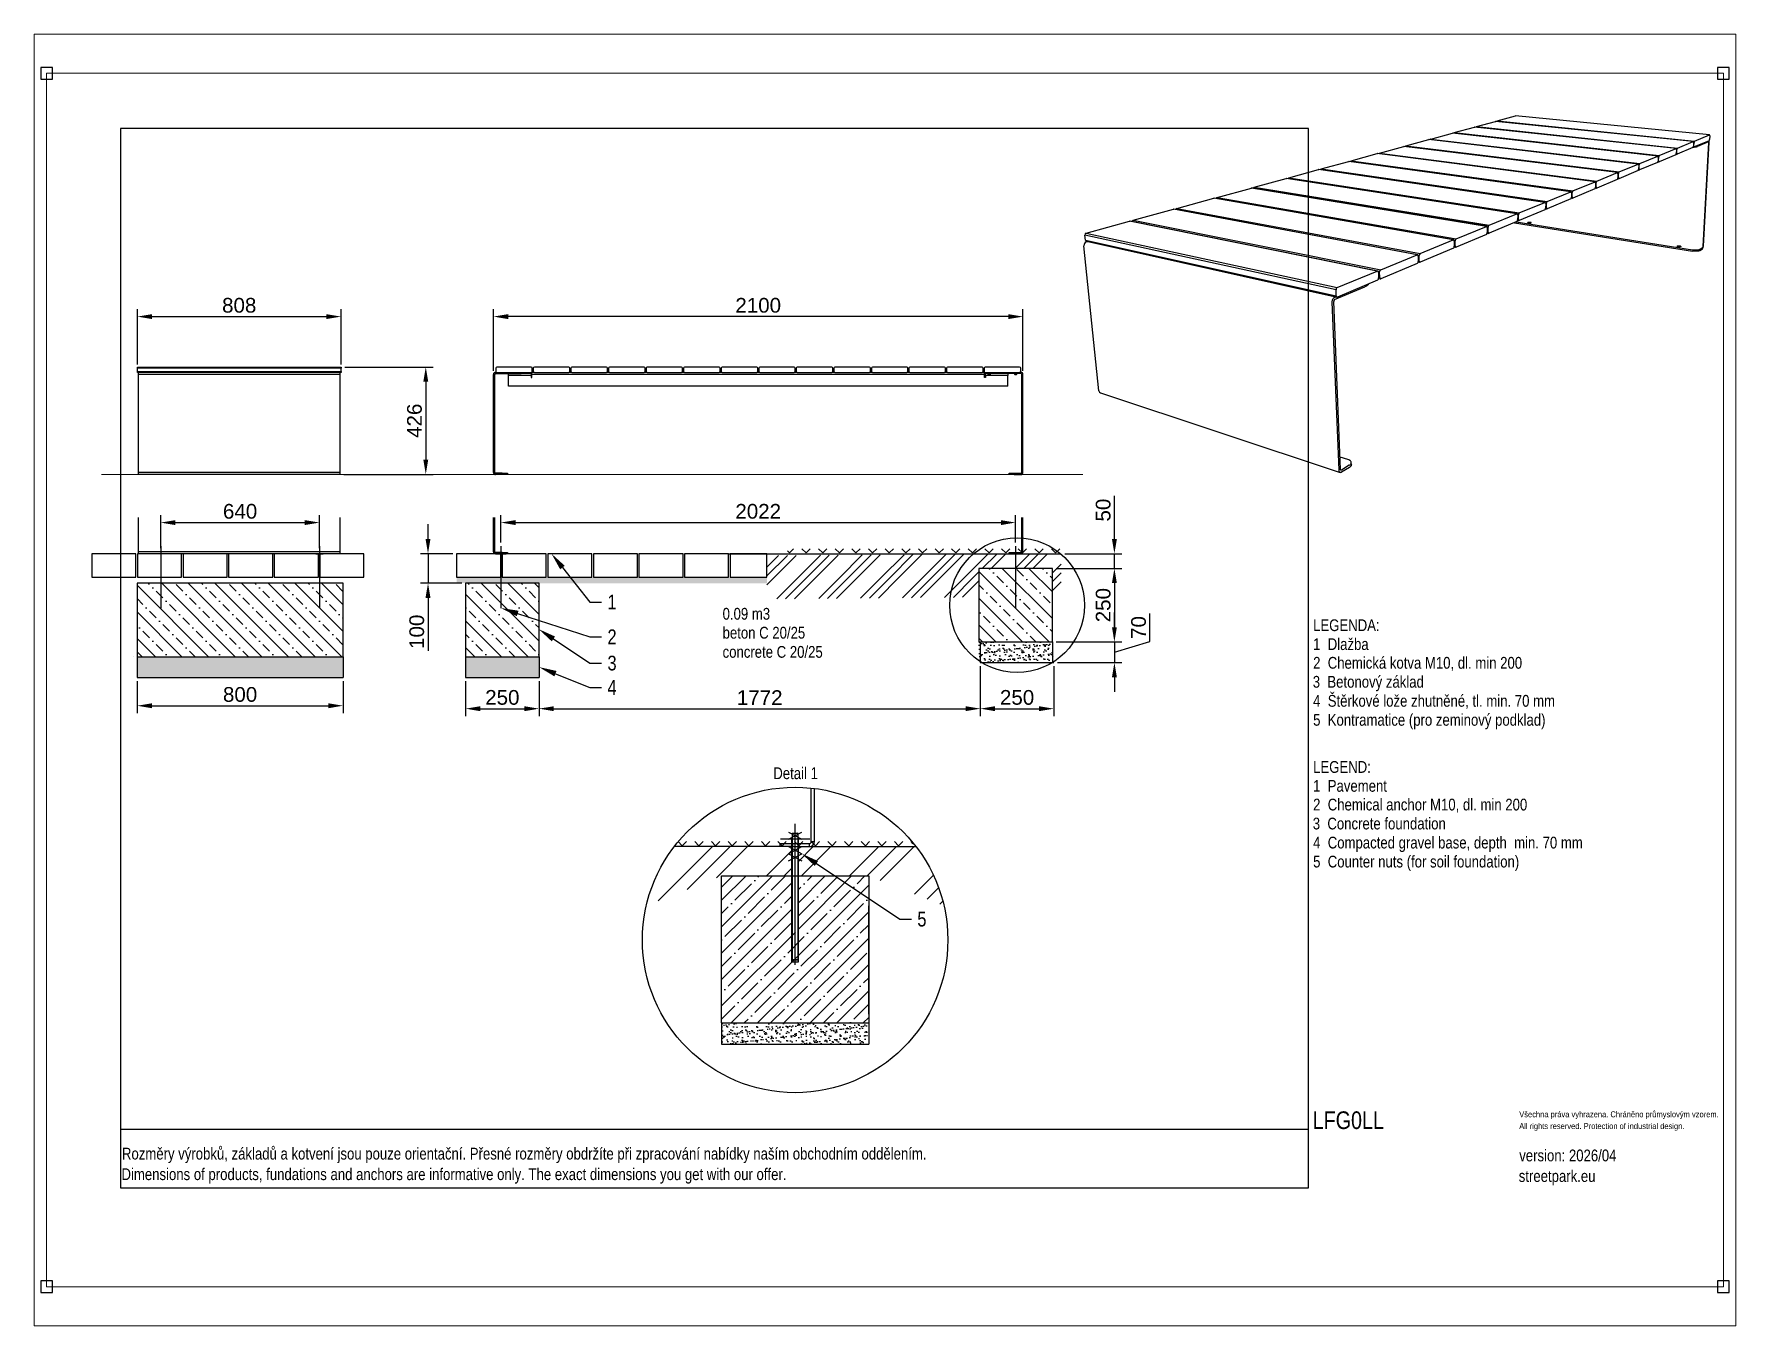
# Paper-space layout 'Rozvržení1' of a CAD drawing. Header units: millimetres. Extents: x 26 to 231, y 20 to 176.
# The model-space entities are those that its viewports show. They can reach past a viewport. Long polylines and large blocks are cut down to what shows.
import ezdxf
from ezdxf import colors
from ezdxf.entities.mleader import LeaderData, LeaderLine
from ezdxf.lldxf.tags import DXFTag
from ezdxf.math import Vec2, Vec3

# ---------------------------------------------------------------- set-up
doc = ezdxf.new("R2010")
doc.units = ezdxf.units.MM
doc.linetypes.add('DashDot', pattern=[15, 9, -3, 0, -3])
doc.layers.add('Nekreslit', color=6, linetype='Continuous', plot=False)
for name, color, linetype in [('OBRYSOVA', 7, 'Continuous'), ('SRAFY', 30, 'Continuous'), ('TABULKA', 9, 'Continuous')]:
    doc.layers.add(name, color=color, linetype=linetype)
doc.styles.add('SEACAD_Arial', font='arial.ttf', dxfattribs={"width": 0.8})
doc.styles.get("Standard").update_dxf_attribs({"font": 'arial.ttf'})
tags = doc.linetypes.add('HIDDEN2', pattern=[4.7625, 3.175, -1.5875]).pattern_tags.tags
tags[6:7] = [DXFTag(74, 4), DXFTag(75, 0), DXFTag(340, '0'), DXFTag(46, 0.0), DXFTag(50, 0.0), DXFTag(44, 0.0), DXFTag(45, 0.0)]
tags[4:5] = [DXFTag(74, 4), DXFTag(75, 0), DXFTag(340, '0'), DXFTag(46, 0.0), DXFTag(50, 0.0), DXFTag(44, 0.0), DXFTag(45, 0.0)]
doc.dimstyles.new('ISO-25', dxfattribs={"dimtxt": 2.5, "dimasz": 2.5, "dimexe": 1.25, "dimexo": 0.625, "dimtad": 1, "dimtxsty": 'Standard', "dimcen": 2.5, "dimadec": 0, "dimazin": 0, "dimtfac": 1, "dimtmove": 0, "dimatfit": 3, "dimfxl": 1, "dimarcsym": 0})

psp = doc.layouts.new('Rozvržení1')

msp = doc.modelspace()

# ---------------------------------------------------------------- texts
at = {"style": 'SEACAD_Arial', "width": 0.8}
for s, height, p in [('0.09 m3', 40, (2298.175, 2266.698)), ('LEGENDA:', 40, (4305.84, 2227.928)), ('beton C 20/25', 40, (2298.175, 2202.442)), ('1  Dlažba', 40, (4305.84, 2163.672)), ('concrete C 20/25', 40, (2298.175, 2137.269)), ('2  Chemická kotva M10, dl. min 200', 40, (4305.84, 2100.123)), ('3  Betonový základ', 40, (4304.656, 2035.614)), ('4  Štěrkové lože zhutněné, tl. min. 70 mm', 40, (4305.84, 1970.902)), ('5  Kontramatice (pro zeminový podklad)', 40, (4305.84, 1906.326)), ('LEGEND:', 40, (4305.84, 1746.21)), ('1  Pavement', 40, (4305.84, 1681.953)), ('2  Chemical anchor M10, dl. min 200', 40, (4305.84, 1618.405)), ('3  Concrete foundation', 40, (4304.656, 1553.896)), ('4  Compacted gravel base, depth  min. 70 mm', 40, (4305.84, 1489.184)), ('5  Counter nuts (for soil foundation)', 40, (4305.84, 1424.587)), ('LFG0LL', 60, (4304.262, 535.749)), ('Všechna práva vyhrazena. Chráněno průmyslovým vzorem.', 20, (5006.576, 575.749)), ('All rights reserved. Protection of industrial design.', 20, (5006.576, 535.749)), ('Rozměry výrobků, základů a kotvení jsou pouze orientační. Přesné rozměry obdržíte při zpracování nabídky naším obchodním oddělením.', 39.998208, (256.095, 432.093)), ('version: 2026/04', 39.99994, (5006.576, 425.944)), ('Dimensions of products, fundations and anchors are informative only. The exact dimensions you get with our offer.', 39.998208, (254.479, 362.209)), ('streetpark.eu', 39.99994, (5004.96, 356.058))]:
    msp.add_text(s, height=height, dxfattribs=at).set_placement(p)
at = {"insert": (2470.549, 1764.824), "char_height": 40, "attachment_point": 1, "style": 'SEACAD_Arial'}
msp.add_mtext_dynamic_manual_height_columns('Detail 1', width=226.12122, gutter_width=200, heights=[0], dxfattribs=at)

# ---------------------------------------------------------------- blocks, each defined once
blk = doc.blocks.new('*D41')
at = {"color": 0, "lineweight": -2, "transparency": 16777216}
for p, q in [((387.7, 2509.4), (387.7, 2621.7)), ((927.7, 2509.4), (927.7, 2621.7)), ((437.7, 2596.7), (877.7, 2596.7))]:
    blk.add_line(p, q, dxfattribs=at)
at = {"color": 0, "transparency": 16777216}
for points in [[(437.7, 2605), (437.7, 2588.3), (387.7, 2596.7)], [(877.7, 2605), (877.7, 2588.3), (927.7, 2596.7)]]:
    blk.add_solid(points, dxfattribs=at)
at = {"layer": 'DEFPOINTS', "color": 0, "transparency": 16777216}
for p in [(927.7, 2596.7), (387.7, 2496.9), (927.7, 2496.9)]:
    blk.add_point(p, dxfattribs=at)
at = {"color": 0, "transparency": 16777216, "insert": (657.7, 2634.7), "char_height": 50, "attachment_point": 5}
blk.add_mtext('640', dxfattribs=at)
blk = doc.blocks.new('*D42')
at = {"color": 0, "lineweight": -2, "transparency": 16777216}
for p, q in [((1544.2, 2529.4), (1544.2, 2621.7)), ((3294.2, 2529.4), (3294.2, 2621.7)), ((1594.2, 2596.7), (3244.2, 2596.7))]:
    blk.add_line(p, q, dxfattribs=at)
at = {"color": 0, "transparency": 16777216}
for points in [[(1594.2, 2605), (1594.2, 2588.3), (1544.2, 2596.7)], [(3244.2, 2605), (3244.2, 2588.3), (3294.2, 2596.7)]]:
    blk.add_solid(points, dxfattribs=at)
at = {"layer": 'DEFPOINTS', "color": 0, "transparency": 16777216}
for p in [(3294.2, 2596.7), (1544.2, 2516.9), (3294.2, 2516.9)]:
    blk.add_point(p, dxfattribs=at)
at = {"color": 0, "transparency": 16777216, "insert": (2419.2, 2634.7), "char_height": 50, "attachment_point": 5}
blk.add_mtext('2022', dxfattribs=at)
blk = doc.blocks.new('*D43')
at = {"color": 0, "lineweight": -2, "transparency": 16777216}
for p, q in [((3436.8, 2441.1), (3655.2, 2441.1)), ((3630.2, 2391.1), (3630.2, 2241.1)), ((3431.8, 2191.1), (3655.2, 2191.1))]:
    blk.add_line(p, q, dxfattribs=at)
at = {"color": 0, "transparency": 16777216}
for points in [[(3621.9, 2391.1), (3638.6, 2391.1), (3630.2, 2441.1)], [(3621.9, 2241.1), (3638.6, 2241.1), (3630.2, 2191.1)]]:
    blk.add_solid(points, dxfattribs=at)
at = {"layer": 'DEFPOINTS', "color": 0, "transparency": 16777216}
for p in [(3424.3, 2441.1), (3419.3, 2191.1), (3630.2, 2191.1)]:
    blk.add_point(p, dxfattribs=at)
at = {"color": 0, "transparency": 16777216, "insert": (3592.2, 2316.1), "char_height": 50, "attachment_point": 5, "rotation": 90}
blk.add_mtext('250', dxfattribs=at)
blk = doc.blocks.new('*D44')
at = {"color": 0, "lineweight": -2, "transparency": 16777216}
for p, q in [((3630.2, 2241.1), (3630.2, 2291.1)), ((3750.6, 2192.2), (3750.6, 2288.2)), ((3431.8, 2191.1), (3655.2, 2191.1)), ((3630.2, 2156.1), (3750.6, 2192.2)), ((3630.2, 2191.1), (3630.2, 2121.1)), ((3630.2, 2191.1), (3630.2, 2121.1)), ((3436.8, 2121.1), (3655.2, 2121.1)), ((3630.2, 2071.1), (3630.2, 2021.1))]:
    blk.add_line(p, q, dxfattribs=at)
at = {"color": 0, "transparency": 16777216}
for points in [[(3621.9, 2241.1), (3638.6, 2241.1), (3630.2, 2191.1)], [(3621.9, 2071.1), (3638.6, 2071.1), (3630.2, 2121.1)]]:
    blk.add_solid(points, dxfattribs=at)
at = {"layer": 'DEFPOINTS', "color": 0, "transparency": 16777216}
for p in [(3419.3, 2191.1), (3424.3, 2121.1), (3630.2, 2121.1)]:
    blk.add_point(p, dxfattribs=at)
at = {"color": 0, "transparency": 16777216, "insert": (3712.5, 2240.2), "char_height": 50, "attachment_point": 5, "rotation": 90}
blk.add_mtext('70', dxfattribs=at)
blk = doc.blocks.new('*D45')
at = {"color": 0, "lineweight": -2, "transparency": 16777216}
for p, q in [((307.7, 2058.1), (307.7, 1949.3)), ((1007.7, 2058.1), (1007.7, 1949.3)), ((357.7, 1974.3), (957.7, 1974.3))]:
    blk.add_line(p, q, dxfattribs=at)
at = {"color": 0, "transparency": 16777216}
for points in [[(357.7, 1982.6), (357.7, 1965.9), (307.7, 1974.3)], [(957.7, 1982.6), (957.7, 1965.9), (1007.7, 1974.3)]]:
    blk.add_solid(points, dxfattribs=at)
at = {"layer": 'DEFPOINTS', "color": 0, "transparency": 16777216}
for p in [(307.7, 2070.6), (1007.7, 2070.6), (1007.7, 1974.3)]:
    blk.add_point(p, dxfattribs=at)
at = {"color": 0, "transparency": 16777216, "insert": (657.7, 2012.3), "char_height": 50, "attachment_point": 5}
blk.add_mtext('800', dxfattribs=at)
blk = doc.blocks.new('*D46')
at = {"color": 0, "lineweight": -2, "transparency": 16777216}
for p, q in [((1424.3, 2058.1), (1424.3, 1939.3)), ((1674.3, 2058.1), (1674.3, 1939.3)), ((1474.3, 1964.3), (1624.3, 1964.3))]:
    blk.add_line(p, q, dxfattribs=at)
at = {"color": 0, "transparency": 16777216}
for points in [[(1474.3, 1972.6), (1474.3, 1955.9), (1424.3, 1964.3)], [(1624.3, 1972.6), (1624.3, 1955.9), (1674.3, 1964.3)]]:
    blk.add_solid(points, dxfattribs=at)
at = {"layer": 'DEFPOINTS', "color": 0, "transparency": 16777216}
for p in [(1424.3, 2070.6), (1674.3, 2070.6), (1674.3, 1964.3)]:
    blk.add_point(p, dxfattribs=at)
at = {"color": 0, "transparency": 16777216, "insert": (1549.3, 2002.3), "char_height": 50, "attachment_point": 5}
blk.add_mtext('250', dxfattribs=at)
blk = doc.blocks.new('*D47')
at = {"color": 0, "lineweight": -2, "transparency": 16777216}
for p, q in [((3424.3, 2108.3), (3424.3, 1939.3)), ((3174.3, 2058.1), (3174.3, 1939.3)), ((3224.3, 1964.3), (3374.3, 1964.3))]:
    blk.add_line(p, q, dxfattribs=at)
at = {"color": 0, "transparency": 16777216}
for points in [[(3224.3, 1972.6), (3224.3, 1955.9), (3174.3, 1964.3)], [(3374.3, 1972.6), (3374.3, 1955.9), (3424.3, 1964.3)]]:
    blk.add_solid(points, dxfattribs=at)
at = {"layer": 'DEFPOINTS', "color": 0, "transparency": 16777216}
for p in [(3424.3, 2120.8), (3174.3, 2070.6), (3424.3, 1964.3)]:
    blk.add_point(p, dxfattribs=at)
at = {"color": 0, "transparency": 16777216, "insert": (3299.3, 2002.3), "char_height": 50, "attachment_point": 5}
blk.add_mtext('250', dxfattribs=at)
blk = doc.blocks.new('*D38')
at = {"color": 0, "lineweight": -2, "transparency": 16777216}
for p, q in [((3630.2, 2540.9), (3630.2, 2687.4)), ((3461.2, 2490.9), (3655.2, 2490.9)), ((3630.2, 2441.1), (3630.2, 2490.9)), ((3431.8, 2441.1), (3655.2, 2441.1)), ((3630.2, 2391.1), (3630.2, 2341.1))]:
    blk.add_line(p, q, dxfattribs=at)
at = {"color": 0, "transparency": 16777216}
for points in [[(3621.9, 2540.9), (3638.6, 2540.9), (3630.2, 2490.9)], [(3621.9, 2391.1), (3638.6, 2391.1), (3630.2, 2441.1)]]:
    blk.add_solid(points, dxfattribs=at)
at = {"layer": 'DEFPOINTS', "color": 0, "transparency": 16777216}
for p in [(3448.7, 2490.9), (3630.2, 2490.9), (3419.3, 2441.1)]:
    blk.add_point(p, dxfattribs=at)
at = {"color": 0, "transparency": 16777216, "insert": (3592.2, 2639.1), "char_height": 50, "attachment_point": 5, "rotation": 90}
blk.add_mtext('50', dxfattribs=at)
blk = doc.blocks.new('*D39')
at = {"color": 0, "lineweight": -2, "transparency": 16777216}
for p, q in [((1296.6, 2540.9), (1296.6, 2590.9)), ((1381.2, 2490.9), (1271.6, 2490.9)), ((1296.6, 2490.9), (1296.6, 2390.9)), ((1411.8, 2390.9), (1271.6, 2390.9)), ((1296.6, 2340.9), (1296.6, 2160.3))]:
    blk.add_line(p, q, dxfattribs=at)
at = {"color": 0, "transparency": 16777216}
for points in [[(1288.2, 2540.9), (1304.9, 2540.9), (1296.6, 2490.9)], [(1288.2, 2340.9), (1304.9, 2340.9), (1296.6, 2390.9)]]:
    blk.add_solid(points, dxfattribs=at)
at = {"layer": 'DEFPOINTS', "color": 0, "transparency": 16777216}
for p in [(1393.7, 2490.9), (1296.6, 2390.9), (1424.3, 2390.9)]:
    blk.add_point(p, dxfattribs=at)
at = {"color": 0, "transparency": 16777216, "insert": (1258.5, 2225.6), "char_height": 50, "attachment_point": 5, "rotation": 90}
blk.add_mtext('100', dxfattribs=at)
blk = doc.blocks.new('*D40')
at = {"color": 0, "lineweight": -2, "transparency": 16777216}
for p, q in [((3174.3, 2108.6), (3174.3, 1939.3)), ((1674.3, 2058.1), (1674.3, 1939.3)), ((1724.3, 1964.3), (3124.3, 1964.3))]:
    blk.add_line(p, q, dxfattribs=at)
at = {"color": 0, "transparency": 16777216}
for points in [[(1724.3, 1972.6), (1724.3, 1955.9), (1674.3, 1964.3)], [(3124.3, 1972.6), (3124.3, 1955.9), (3174.3, 1964.3)]]:
    blk.add_solid(points, dxfattribs=at)
at = {"layer": 'DEFPOINTS', "color": 0, "transparency": 16777216}
for p in [(3174.3, 2121.1), (1674.3, 2070.6), (3174.3, 1964.3)]:
    blk.add_point(p, dxfattribs=at)
at = {"color": 0, "transparency": 16777216, "insert": (2424.3, 2001.9), "char_height": 50, "attachment_point": 5}
blk.add_mtext('1772', dxfattribs=at)
blk = doc.blocks.new('*D35')
at = {"color": 0, "lineweight": -2, "transparency": 16777216}
for p, q in [((1519.2, 3112.9), (1519.2, 3321.7)), ((3319.2, 3112.9), (3319.2, 3321.7)), ((3269.2, 3296.7), (1569.2, 3296.7))]:
    blk.add_line(p, q, dxfattribs=at)
at = {"color": 0, "transparency": 16777216}
for points in [[(1569.2, 3305), (1569.2, 3288.3), (1519.2, 3296.7)], [(3269.2, 3305), (3269.2, 3288.3), (3319.2, 3296.7)]]:
    blk.add_solid(points, dxfattribs=at)
at = {"layer": 'DEFPOINTS', "color": 0, "transparency": 16777216}
for p in [(1519.2, 3296.7), (1519.2, 3100.4), (3319.2, 3100.4)]:
    blk.add_point(p, dxfattribs=at)
at = {"color": 0, "transparency": 16777216, "insert": (2419.2, 3360.2), "char_height": 50, "attachment_point": 2}
blk.add_mtext('2100', dxfattribs=at)
blk = doc.blocks.new('*D36')
at = {"color": 0, "lineweight": -2, "transparency": 16777216}
for p, q in [((1013.5, 3125.2), (1314, 3125.2)), ((1289, 3075.2), (1289, 2810.1)), ((1010.1, 2760.1), (1314, 2760.1))]:
    blk.add_line(p, q, dxfattribs=at)
at = {"color": 0, "transparency": 16777216}
for points in [[(1280.7, 3075.2), (1297.3, 3075.2), (1289, 3125.2)], [(1280.7, 2810.1), (1297.3, 2810.1), (1289, 2760.1)]]:
    blk.add_solid(points, dxfattribs=at)
at = {"layer": 'DEFPOINTS', "color": 0, "transparency": 16777216}
for p in [(1001, 3125.2), (997.6, 2760.1), (1289, 2760.1)]:
    blk.add_point(p, dxfattribs=at)
at = {"color": 0, "transparency": 16777216, "insert": (1225.4, 2942.7), "char_height": 50, "attachment_point": 2, "rotation": 90}
blk.add_mtext('426', dxfattribs=at)
blk = doc.blocks.new('*D37')
at = {"color": 0, "lineweight": -2, "transparency": 16777216}
for p, q in [((308.4, 3134.3), (308.4, 3321.7)), ((1001, 3134.3), (1001, 3321.7)), ((358.4, 3296.7), (951, 3296.7))]:
    blk.add_line(p, q, dxfattribs=at)
at = {"color": 0, "transparency": 16777216}
for points in [[(358.4, 3305), (358.4, 3288.3), (308.4, 3296.7)], [(951, 3305), (951, 3288.3), (1001, 3296.7)]]:
    blk.add_solid(points, dxfattribs=at)
at = {"layer": 'DEFPOINTS', "color": 0, "transparency": 16777216}
for p in [(1001, 3296.7), (308.4, 3121.8), (1001, 3121.8)]:
    blk.add_point(p, dxfattribs=at)
at = {"color": 0, "transparency": 16777216, "insert": (654.7, 3360.2), "char_height": 50, "attachment_point": 2}
blk.add_mtext('808', dxfattribs=at)

# ---------------------------------------------------------------- dimensions: what is measured, and where the dimension line sits
for base, p1, p2, text, picture, middle in [((1001.001, 3296.677), (308.427, 3121.819), (1001.001, 3121.819), '808', '*D37', (654.714, 3296.677)), ((1519.237, 3296.677), (3319.243, 3100.39), (1519.237, 3100.39), '2100', '*D35', (2419.24, 3296.677))]:
    dim = msp.add_linear_dim(base=base, p1=p1, p2=p2, text=text, dimstyle='ISO-25')
    dim.commit()
    dim.dimension.update_dxf_attribs({"geometry": picture, "text_midpoint": middle, "dimtype": 160})
dim = msp.add_linear_dim(base=(1289.002, 2760.104), p1=(1001.001, 3125.248), p2=(997.572, 2760.104), angle=90, text='426', dimstyle='ISO-25')
dim.commit()
dim.dimension.update_dxf_attribs({"geometry": '*D36', "text_midpoint": (1289.002, 2942.676), "dimtype": 160})
for base, p1, p2, text, override, picture, middle in [((927.674, 2596.672), (387.674, 2496.937), (927.674, 2496.898), '640', {"dimscale": 0}, '*D41', (657.674, 2634.7)), ((3294.237, 2596.672), (1544.237, 2516.937), (3294.237, 2516.937), '2022', {"dimscale": 0}, '*D42', (2419.237, 2634.7)), ((3174.274, 1964.28), (1674.263, 2070.58), (3174.274, 2121.087), '1772', {"dimscale": 0}, '*D40', (2424.268, 2001.882)), ((3424.254, 1964.28), (3174.274, 2070.565), (3424.254, 2120.804), '250', {"dimscale": 0, "dimtix": 0, "dimtofl": 1, "dimtmove": 0, "dimatfit": 3}, '*D47', (3299.264, 2002.308)), ((1007.701, 1974.28), (307.701, 2070.584), (1007.701, 2070.582), '800', {"dimscale": 0, "dimtix": 0, "dimtofl": 1, "dimtmove": 0, "dimatfit": 3}, '*D45', (657.701, 2012.308))]:
    dim = msp.add_linear_dim(base=base, p1=p1, p2=p2, text=text, dimstyle='ISO-25', override=override)
    dim.commit()
    dim.dimension.update_dxf_attribs({"geometry": picture, "text_midpoint": middle})
dim = msp.add_linear_dim(base=(3630.223, 2490.911), p1=(3419.274, 2441.077), p2=(3448.722, 2490.911), angle=90, text='50', dimstyle='ISO-25')
dim.commit()
dim.dimension.update_dxf_attribs({"geometry": '*D38', "text_midpoint": (3592.195, 2639.138)})
dim = msp.add_linear_dim(base=(1296.562, 2390.911), p1=(1393.732, 2490.911), p2=(1424.264, 2390.911), angle=90, dimstyle='ISO-25')
dim.commit()
dim.dimension.update_dxf_attribs({"geometry": '*D39', "text_midpoint": (1258.533, 2225.615)})
dim = msp.add_linear_dim(base=(3630.223, 2191.086), p1=(3424.274, 2441.077), p2=(3419.254, 2191.086), angle=90, text='250', dimstyle='ISO-25', override={"dimscale": 0})
dim.commit()
dim.dimension.update_dxf_attribs({"geometry": '*D43', "text_midpoint": (3592.195, 2316.082)})
dim = msp.add_linear_dim(base=(3630.223, 2121.086), p1=(3419.254, 2191.086), p2=(3424.254, 2121.086), angle=90, dimstyle='ISO-25', override={"dimscale": 0, "dimtmove": 1})
dim.commit()
dim.dimension.update_dxf_attribs({"geometry": '*D44', "text_midpoint": (3712.531, 2204.687)})
dim = msp.add_linear_dim(base=(1674.263, 1964.28), p1=(1424.264, 2070.581), p2=(1674.263, 2070.58), dimstyle='ISO-25', override={"dimscale": 0, "dimtix": 0, "dimtofl": 1, "dimtmove": 0, "dimatfit": 3})
dim.commit()
dim.dimension.update_dxf_attribs({"geometry": '*D46', "text_midpoint": (1549.263, 2002.308)})

# ---------------------------------------------------------------- hatches: boundary and pattern name
at = {"layer": 'SRAFY'}
h = msp.add_hatch(dxfattribs=at)
h.set_pattern_fill('GOST_GROUND', color=256, scale=10)
h.set_pattern_definition([(45, (-4941.71, -2823.75), (141.4214, -9e-15), [200]), (45, (-4911.71, -2823.75), (141.4214, -9e-15), [200]), (45, (-4881.71, -2823.75), (141.4214, -9e-15), [200])])
h.paths.add_polyline_path([(3169.242, 2343.245), (2448.731, 2337.078), (2448.733, 2484.744), (3448.732, 2490.901), (3448.732, 2343.498), (3419.274, 2343.498), (3419.274, 2441.077), (3169.238, 2440.391)])
h = msp.add_hatch(dxfattribs=at)
h.set_pattern_fill('TERACO', color=256, scale=20)
h.set_pattern_definition([(45, (-4941.714, -2823.747), (-28.28427, 28.28427), [20, -20]), (135, (-4885.145, -2823.747), (-28.28427, -28.28427), [20, -20])])
h.paths.add_polyline_path([(2518.732, 2490.911), (2518.732, 2513.939), (3448.732, 2513.939), (3448.732, 2490.921)])
h = msp.add_hatch(dxfattribs=at)
h.set_pattern_fill('BETON-PROSTY', color=256, scale=0.8, angle=90)
h.set_pattern_definition([(135, (-5548.964, -2337.67), (-45.25483, -45.25483), []), (135, (-5548.964, -2292.42), (-67.88225, -22.6274), [32, -16, 0, -16])])
h.paths.add_polyline_path([(3419.237, 2441.077), (3169.247, 2441.077), (3169.259, 2191.091), (3419.269, 2191.081)])
h = msp.add_hatch(dxfattribs=at)
h.set_pattern_fill('BETON-PROSTY', color=256, scale=0.8, angle=90)
h.set_pattern_definition([(135, (-5148.3, -2388.187), (-45.25483, -45.25483), []), (135, (-5148.3, -2342.93), (-67.88225, -22.6274), [32, -16, 0, -16])])
h.paths.add_polyline_path([(1007.683, 2270.913), (1007.683, 2390.566), (307.674, 2390.566), (307.711, 2140.574), (307.711, 2140.573), (1007.701, 2140.574)])
h.paths.add_polyline_path([(1674.237, 2270.911), (1674.237, 2390.564), (1424.237, 2390.564), (1424.237, 2140.574), (1674.23, 2140.574)])
h = msp.add_hatch(dxfattribs=at)
h.set_pattern_fill('AR-SAND', color=256, scale=0.5)
h.set_pattern_definition([(37.5, (-5141.714, -2823.747), (-0.800016, 24.47066), [0, -19.304, 0, -21.59, 0, -20.6375]), (7.5, (-5141.714, -2823.747), (22.47616, 35.84126), [0, -10.414, 0, -17.399, 0, -6.6675]), (327.5, (-5157.335, -2823.747), (39.54962, 0.07186), [0, -6.35, 0, -22.86, 0, -29.845]), (317.5, (-5157.335, -2823.747), (38.17782, 11.14647), [0, -3.175, 0, -14.986, 0, -17.145])])
h.paths.add_polyline_path([(1393.732, 2410.911), (1393.732, 2390.954), (1424.264, 2390.911), (1544.237, 2390.745), (1544.237, 2410.911)])
h.paths.add_polyline_path([(2448.732, 2390.564), (2448.732, 2410.911), (1544.237, 2410.911), (1544.237, 2390.745), (1674.237, 2390.564)])
h = msp.add_hatch(dxfattribs=at)
h.set_pattern_fill('AR-SAND', color=256, scale=0.5)
h.set_pattern_definition([(37.5, (-4953.301, -2337.674), (-0.800016, 24.47066), [0, -19.304, 0, -21.59, 0, -20.6375]), (7.5, (-4953.3, -2337.674), (22.47616, 35.84126), [0, -10.414, 0, -17.399, 0, -6.6675]), (327.5, (-4968.922, -2337.674), (39.54962, 0.07186), [0, -6.35, 0, -22.86, 0, -29.845]), (317.5, (-4968.922, -2337.674), (38.17782, 11.14647), [0, -3.175, 0, -14.986, 0, -17.145])])
h.paths.add_polyline_path([(3169.254, 2191.086), (3419.264, 2191.113), (3419.264, 2121.086), (3169.274, 2121.077)])
h = msp.add_hatch(dxfattribs=at)
h.set_pattern_fill('AR-SAND', color=256, scale=0.5)
h.set_pattern_definition([(37.5, (-5148.301, -2388.187), (-0.800016, 24.47066), [0, -19.304, 0, -21.59, 0, -20.6375]), (7.5, (-5148.3, -2388.187), (22.47616, 35.84126), [0, -10.414, 0, -17.399, 0, -6.6675]), (327.5, (-5163.922, -2388.187), (39.54962, 0.07186), [0, -6.35, 0, -22.86, 0, -29.845]), (317.5, (-5163.922, -2388.187), (38.17782, 11.14647), [0, -3.175, 0, -14.986, 0, -17.145])])
h.paths.add_polyline_path([(1007.701, 2070.582), (1007.701, 2140.574), (307.711, 2140.574), (307.701, 2070.585)])
h.paths.add_polyline_path([(1674.254, 2070.58), (1674.264, 2140.564), (1645.49, 2140.574), (1424.264, 2140.574), (1424.264, 2070.581)])
h = msp.add_hatch(dxfattribs=at)
h.set_pattern_fill('TERACO', color=256, scale=20)
h.set_pattern_definition([(45, (-5701.83, -3819.257), (-28.28427, 28.28427), [20, -20]), (135, (-5645.26, -3819.257), (-28.28427, -28.28427), [20, -20])])
h.paths.add_polyline_path([(2142.942, 1495.401), (2142.942, 1518.429), (2946.558, 1518.429), (2946.558, 1495.411)])
h = msp.add_hatch(dxfattribs=at)
h.set_pattern_fill('GOST_GROUND', color=256, scale=20)
h.set_pattern_definition([(45, (-4934.23, -2873.75), (282.8427, -2e-14), [400]), (45, (-4874.23, -2873.75), (282.8427, -2e-14), [400]), (45, (-4814.23, -2873.75), (282.8427, -2e-14), [400])])
edge = h.paths.add_edge_path()
edge.add_line((2534.752, 1495.42), (2512.752, 1495.415))
edge.add_line((2512.752, 1495.415), (2133.815, 1495.431))
edge.add_arc((2544.752, 1178.246), 519.11, 142.3369299, 166.9875271)
edge.add_line((2038.972, 1295.13), (2294.752, 1396.139))
edge.add_line((2294.752, 1396.139), (2534.752, 1396.139))
edge.add_line((2534.752, 1396.139), (2534.752, 1495.42))
edge = h.paths.add_edge_path()
edge.add_line((2955.689, 1495.431), (2576.752, 1495.431))
edge.add_line((2576.752, 1495.431), (2554.752, 1495.425))
edge.add_line((2554.752, 1495.425), (2554.752, 1396.139))
edge.add_line((2554.752, 1396.139), (2794.752, 1396.139))
edge.add_line((2794.752, 1396.139), (3050.532, 1295.13))
edge.add_arc((2544.752, 1178.246), 519.11, 13.0124729, 37.6630701)
h = msp.add_hatch(dxfattribs=at)
h.set_pattern_fill('ANSI35', color=256, scale=10, angle=0.0000094)
h.set_pattern_definition([(45, (-4934.23, -2772.74), (-44.9013, 44.90127), []), (45, (-4889.33, -2772.74), (-44.9013, 44.90127), [79.375, -15.875, 0, -15.875])])
h.paths.add_polyline_path([(2794.752, 1396.139), (2554.752, 1396.139), (2554.752, 1205.139), (2534.752, 1205.139), (2534.752, 1396.139), (2294.752, 1396.139), (2294.752, 896.139), (2794.752, 896.139)])
h = msp.add_hatch(dxfattribs=at)
h.set_pattern_fill('AR-SAND', color=256, scale=0.5)
h.set_pattern_definition([(37.5, (-5827.803, -3634.442), (-0.800016, 24.47066), [0, -19.304, 0, -21.59, 0, -20.6375]), (7.5, (-5827.803, -3634.442), (22.47616, 35.84126), [0, -10.414, 0, -17.399, 0, -6.6675]), (327.5, (-5843.424, -3634.442), (39.54962, 0.07186), [0, -6.35, 0, -22.86, 0, -29.845]), (317.5, (-5843.424, -3634.442), (38.17782, 11.14647), [0, -3.175, 0, -14.986, 0, -17.145])])
h.paths.add_polyline_path([(2294.752, 894.318), (2794.752, 894.345), (2794.752, 824.319), (2294.772, 824.309)])

# ---------------------------------------------------------------- linework, layer by layer
for p, q in [((4785.626, 3921.866), (4854.862, 3940.752)), ((5539.789, 3867.564), (4854.862, 3940.752)), ((5540.115, 3867.615), (4855.264, 3940.786)), ((4860.755, 3942.36), (4926.174, 3960.206)), ((4860.755, 3942.36), (5544.622, 3869.544)), ((5598.106, 3891.456), (4926.174, 3960.206)), ((5598.399, 3891.503), (4926.539, 3960.237)), ((4931.747, 3961.726), (4993.657, 3978.614)), ((4931.747, 3961.726), (5602.647, 3893.316)), ((4993.657, 3978.614), (4993.989, 3978.644)), ((5652.948, 3913.924), (4993.657, 3978.614)), ((5653.214, 3913.967), (4993.989, 3978.644)), ((4621.422, 3877.072), (4699.366, 3898.335)), ((4621.422, 3877.072), (5346.244, 3788.271)), ((5411.322, 3814.933), (4699.366, 3898.335)), ((5411.728, 3814.995), (4699.859, 3898.374)), ((4705.988, 3900.141), (4779.385, 3920.163)), ((4705.988, 3900.141), (5416.83, 3817.189)), ((5477.657, 3842.109), (4779.385, 3920.163)), ((5478.02, 3842.165), (4779.829, 3920.2)), ((4785.626, 3921.866), (5482.811, 3844.221)), ((5544.622, 3869.544), (5598.106, 3891.456)), ((5599.426, 3888.217), (5598.789, 3875.687)), ((5600.939, 3888.84), (5599.434, 3888.995)), ((5600.302, 3876.32), (5600.939, 3888.84)), ((5651.873, 3894.238), (5601.616, 3873.107)), ((5602.647, 3893.316), (5652.948, 3913.924)), ((5649.791, 3890.68), (5612.668, 3875.016)), ((5631.417, 3534.713), (5650.707, 3888.331)), ((5633.168, 3535.789), (5652.486, 3889.084)), ((5654.17, 3910.758), (5653.504, 3898.58)), ((4333.113, 3798.425), (4427.556, 3824.188)), ((5182.361, 3721.13), (4427.556, 3824.188)), ((5182.943, 3721.213), (4428.247, 3824.236)), ((4435.555, 3826.37), (4523.96, 3850.486)), ((4435.555, 3826.37), (5189.181, 3723.924)), ((5264.218, 3754.666), (4523.96, 3850.486)), ((5264.731, 3754.741), (4524.574, 3850.531)), ((4531.456, 3852.531), (4614.383, 3875.152)), ((4531.456, 3852.531), (5270.553, 3757.261)), ((5340.345, 3785.854), (4614.383, 3875.152)), ((5340.8, 3785.922), (4614.933, 3875.194)), ((5476.753, 3820.608), (5415.998, 3795.063)), ((5416.83, 3817.189), (5477.657, 3842.109)), ((5478.277, 3823.087), (5481.532, 3822.714)), ((5479.205, 3838.717), (5478.644, 3825.417)), ((5478.683, 3826.327), (5480.361, 3826.136)), ((5480.923, 3839.424), (5479.2, 3839.617)), ((5480.361, 3826.136), (5480.923, 3839.424)), ((5538.819, 3846.704), (5481.901, 3822.772)), ((5482.811, 3844.221), (5539.789, 3867.564)), ((5540.238, 3849.017), (5543.315, 3848.68)), ((5541.217, 3864.25), (5540.616, 3851.347)), ((5540.655, 3852.192), (5542.225, 3852.02)), ((5542.828, 3864.913), (5541.22, 3865.086)), ((5542.225, 3852.02), (5542.828, 3864.913)), ((5597.079, 3871.199), (5543.647, 3848.734)), ((5598.404, 3873.364), (5601.317, 3873.058)), ((5598.829, 3876.474), (5600.302, 3876.32)), ((4105.732, 3736.397), (4214.266, 3766.004)), ((4998.659, 3645.87), (4214.266, 3766.004)), ((4999.419, 3645.972), (4215.15, 3766.059)), ((4223.437, 3768.506), (4324.558, 3796.091)), ((4223.437, 3768.506), (5006.633, 3649.136)), ((5094.102, 3684.972), (4324.558, 3796.091)), ((5094.765, 3685.064), (4325.338, 3796.143)), ((4333.113, 3798.425), (5101.465, 3687.988)), ((5339.609, 3762.945), (5269.915, 3733.642)), ((5270.553, 3757.261), (5340.345, 3785.854)), ((5341.377, 3765.813), (5345.039, 3765.351)), ((5342.174, 3782.296), (5341.717, 3768.126)), ((5341.752, 3769.191), (5343.682, 3768.948)), ((5344.14, 3783.105), (5342.148, 3783.351)), ((5343.682, 3768.948), (5344.14, 3783.105)), ((5410.496, 3792.75), (5345.501, 3765.422)), ((5346.244, 3788.271), (5411.322, 3814.933)), ((5412.136, 3795.413), (5415.585, 3794.998)), ((5413.004, 3811.459), (5412.491, 3797.738)), ((5412.528, 3798.721), (5414.325, 3798.506)), ((5414.839, 3812.215), (5412.989, 3812.432)), ((5414.325, 3798.506), (5414.839, 3812.215)), ((3979.082, 3701.849), (4095.876, 3733.709)), ((4895.118, 3603.45), (4095.876, 3733.709)), ((4895.994, 3603.564), (4096.885, 3733.767)), ((4105.732, 3736.397), (4903.781, 3606.999)), ((5101.465, 3687.988), (5182.361, 3721.13)), ((5184.543, 3717.392), (5184.228, 3702.231)), ((5184.255, 3703.494), (5186.499, 3703.181)), ((5186.815, 3718.328), (5184.481, 3718.647)), ((5186.499, 3703.181), (5186.815, 3718.328)), ((5263.589, 3730.982), (5188.667, 3699.48)), ((5189.181, 3723.924), (5264.218, 3754.666)), ((5265.5, 3734.08), (5269.393, 3733.563)), ((5266.213, 3751.019), (5265.822, 3736.371)), ((5265.853, 3737.528), (5267.931, 3737.253)), ((5268.324, 3751.888), (5266.171, 3752.168)), ((5267.931, 3737.253), (5268.324, 3751.888)), ((3694.539, 3624.228), (3830.953, 3661.441)), ((4659.235, 3506.812), (3830.953, 3661.441)), ((4660.427, 3506.954), (3832.292, 3661.502)), ((3842.429, 3664.571), (3968.462, 3698.952)), ((3842.429, 3664.571), (4669.575, 3511.048)), ((4782.402, 3557.272), (3968.462, 3698.952)), ((4783.42, 3557.399), (3969.621, 3699.012)), ((3979.082, 3701.849), (4791.848, 3561.142)), ((4903.781, 3606.999), (4998.659, 3645.87)), ((5093.745, 3659.57), (5006.434, 3622.859)), ((5006.633, 3649.136), (5094.102, 3684.972)), ((5095.993, 3663.219), (5100.423, 3662.564)), ((5096.493, 3681.138), (5096.269, 3665.429)), ((5096.289, 3666.812), (5098.72, 3666.454)), ((5098.946, 3682.148), (5096.405, 3682.516)), ((5098.72, 3666.454), (5098.946, 3682.148)), ((5181.858, 3696.617), (5101.096, 3662.66)), ((5183.927, 3699.974), (5188.076, 3699.393)), ((3533.965, 3580.426), (3682.097, 3620.835)), ((4524.093, 3451.446), (3682.097, 3620.835)), ((4525.5, 3451.604), (3683.656, 3620.896)), ((3694.539, 3624.228), (4535.461, 3456.103)), ((4791.848, 3561.142), (4895.118, 3603.45)), ((4900.901, 3600.605), (4897.845, 3601.104)), ((4898.015, 3599.416), (4898.023, 3582.481)), ((4900.906, 3583.687), (4900.901, 3600.605)), ((4998.475, 3619.513), (4903.783, 3579.699)), ((4990.509, 3615.36), (4989.16, 3615.597)), ((4990.514, 3616.166), (4990.509, 3615.36)), ((4990.509, 3615.36), (5595.76, 3519.474)), ((4996.175, 3618.546), (5595.992, 3523.927)), ((5000.923, 3623.496), (5005.663, 3622.752)), ((5003.944, 3643.032), (5001.164, 3643.458)), ((5001.287, 3641.938), (5001.17, 3625.638)), ((5001.181, 3627.161), (5003.823, 3626.749)), ((5003.823, 3626.749), (5003.944, 3643.032)), ((3577.828, 3044.218), (3526.826, 3537.361)), ((4383.768, 3387.679), (3530.008, 3573.92)), ((3531.77, 3556.797), (3530.008, 3573.92)), ((3531.77, 3556.797), (4384.56, 3367.644)), ((3533.965, 3580.426), (4387.698, 3395.566)), ((3534.747, 3550.429), (3539.417, 3551.739)), ((3534.95, 3552.733), (4387.273, 3363.057)), ((4669.575, 3511.048), (4782.402, 3557.272)), ((4788.754, 3554.429), (4785.373, 3555.019)), ((4785.59, 3533.577), (4791.057, 3532.604)), ((4785.607, 3553.133), (4785.764, 3535.511)), ((4785.747, 3537.386), (4788.907, 3536.826)), ((4788.907, 3536.826), (4788.754, 3554.429)), ((4895.138, 3576.064), (4792.088, 3532.737)), ((4897.811, 3580.428), (4902.895, 3579.58)), ((4898.023, 3584.166), (4900.906, 3583.687)), ((5620.693, 3525.541), (5630.219, 3531.409)), ((4535.461, 3456.103), (4659.235, 3506.812)), ((4659.783, 3477.108), (4536.323, 3425.199)), ((4666.239, 3503.984), (4662.471, 3504.689)), ((4662.793, 3502.566), (4663.128, 3484.199)), ((4662.997, 3482.422), (4668.893, 3481.297)), ((4663.089, 3486.3), (4666.568, 3485.638)), ((4666.568, 3485.638), (4666.239, 3503.984)), ((4782.663, 3528.774), (4670.099, 3481.446)), ((5620.454, 3521.092), (5629.978, 3526.982)), ((4387.698, 3395.566), (4524.093, 3451.446)), ((4524.985, 3420.431), (4388.966, 3363.241)), ((4531.848, 3448.65), (4527.611, 3449.503)), ((4528.06, 3447.09), (4528.606, 3427.914)), ((4528.522, 3426.344), (4534.901, 3425.033)), ((4528.539, 3430.284), (4532.388, 3429.496)), ((4532.388, 3429.496), (4531.848, 3448.65)), ((4378.757, 3362.169), (4383.093, 3363.987)), ((4379.065, 3354.491), (4481.853, 3397.863)), ((4384.56, 3367.644), (4383.768, 3387.679)), ((4394.142, 2774.319), (4370.887, 3346.347)), ((4399.108, 2777.371), (4376.119, 3348.562)), ((308.427, 3121.819), (308.427, 3125.248)), ((308.427, 3125.248), (1001.001, 3125.248)), ((1001.001, 3125.248), (1001.001, 3121.819)), ((1647.809, 3125.248), (1530.38, 3125.248)), ((1775.523, 3125.248), (1658.094, 3125.248)), ((1903.238, 3125.248), (1785.809, 3125.248)), ((2030.953, 3125.248), (1913.524, 3125.248)), ((2158.667, 3125.248), (2041.238, 3125.248)), ((2286.382, 3125.248), (2168.953, 3125.248)), ((2414.097, 3125.248), (2296.668, 3125.248)), ((2541.812, 3125.248), (2424.383, 3125.248)), ((2669.526, 3125.248), (2552.097, 3125.248)), ((2797.241, 3125.248), (2679.812, 3125.248)), ((2924.956, 3125.248), (2807.527, 3125.248)), ((3052.67, 3125.248), (2935.241, 3125.248)), ((3180.385, 3125.248), (3062.956, 3125.248)), ((3308.1, 3125.248), (3190.671, 3125.248)), ((1001.001, 3121.819), (308.427, 3121.819)), ((308.427, 3110.676), (308.427, 3121.819)), ((308.427, 3110.676), (1001.001, 3110.676)), ((308.427, 3107.248), (308.427, 3110.676)), ((311.856, 3107.248), (308.427, 3107.248)), ((311.856, 3100.39), (311.856, 3107.248)), ((997.572, 3107.248), (311.856, 3107.248)), ((997.572, 3100.39), (311.856, 3100.39)), ((311.856, 2766.961), (311.856, 3100.39)), ((1001.001, 3107.248), (997.572, 3107.248)), ((997.572, 3100.39), (997.572, 3107.248)), ((997.572, 2766.961), (997.572, 3100.39)), ((1001.001, 3110.676), (1001.001, 3121.819)), ((1001.001, 3110.676), (1001.001, 3107.248)), ((1523.522, 3100.39), (1519.237, 3100.39)), ((1519.237, 2766.961), (1519.237, 3100.39)), ((1523.522, 2766.961), (1523.522, 3100.39)), ((1526.094, 3107.248), (1526.094, 3102.962)), ((1526.094, 3107.248), (1530.38, 3107.248)), ((1526.094, 3102.962), (1613.523, 3102.962)), ((1526.951, 3121.819), (1526.951, 3110.676)), ((1530.38, 3107.248), (1647.809, 3107.248)), ((1570.665, 3096.105), (1570.665, 3102.962)), ((1570.665, 3060.105), (1570.665, 3096.105)), ((1646.951, 3096.105), (1570.665, 3096.105)), ((1613.523, 3102.962), (1613.523, 3107.248)), ((1647.809, 3102.962), (1613.523, 3102.962)), ((1646.951, 3102.962), (1646.951, 3096.105)), ((1646.951, 3096.105), (1646.951, 3090.105)), ((1646.951, 3090.105), (1649.523, 3090.105)), ((1647.809, 3107.248), (1647.809, 3102.962)), ((1649.523, 3100.39), (1649.523, 3107.248)), ((1658.094, 3107.248), (1649.523, 3107.248)), ((1649.523, 3090.105), (1649.523, 3100.39)), ((3188.957, 3100.39), (1649.523, 3100.39)), ((1651.237, 3110.676), (1651.237, 3121.819)), ((1654.666, 3121.819), (1654.666, 3110.676)), ((1658.094, 3107.248), (1775.523, 3107.248)), ((1785.809, 3107.248), (1775.523, 3107.248)), ((1778.952, 3110.676), (1778.952, 3121.819)), ((1782.38, 3121.819), (1782.38, 3110.676)), ((1785.809, 3107.248), (1903.238, 3107.248)), ((1913.524, 3107.248), (1903.238, 3107.248)), ((1906.667, 3110.676), (1906.667, 3121.819)), ((1910.095, 3121.819), (1910.095, 3110.676)), ((1913.524, 3107.248), (2030.953, 3107.248)), ((2041.238, 3107.248), (2030.953, 3107.248)), ((2034.381, 3110.676), (2034.381, 3121.819)), ((2037.81, 3121.819), (2037.81, 3110.676)), ((2041.238, 3107.248), (2158.667, 3107.248)), ((2168.953, 3107.248), (2158.667, 3107.248)), ((2162.096, 3110.676), (2162.096, 3121.819)), ((2165.525, 3121.819), (2165.525, 3110.676)), ((2168.953, 3107.248), (2286.382, 3107.248)), ((2296.668, 3107.248), (2286.382, 3107.248)), ((2289.811, 3110.676), (2289.811, 3121.819)), ((2293.239, 3121.819), (2293.239, 3110.676)), ((2296.668, 3107.248), (2414.097, 3107.248)), ((2424.383, 3107.248), (2414.097, 3107.248)), ((2417.525, 3110.676), (2417.525, 3121.819)), ((2420.954, 3121.819), (2420.954, 3110.676)), ((2424.383, 3107.248), (2541.812, 3107.248)), ((2552.097, 3107.248), (2541.812, 3107.248)), ((2545.24, 3110.676), (2545.24, 3121.819)), ((2548.669, 3121.819), (2548.669, 3110.676)), ((2552.097, 3107.248), (2669.526, 3107.248)), ((2679.812, 3107.248), (2669.526, 3107.248)), ((2672.955, 3110.676), (2672.955, 3121.819)), ((2676.383, 3121.819), (2676.383, 3110.676)), ((2679.812, 3107.248), (2797.241, 3107.248)), ((2807.527, 3107.248), (2797.241, 3107.248)), ((2800.67, 3110.676), (2800.67, 3121.819)), ((2804.098, 3121.819), (2804.098, 3110.676)), ((2807.527, 3107.248), (2924.956, 3107.248)), ((2935.241, 3107.248), (2924.956, 3107.248)), ((2928.384, 3110.676), (2928.384, 3121.819)), ((2931.813, 3121.819), (2931.813, 3110.676)), ((2935.241, 3107.248), (3052.67, 3107.248)), ((3062.956, 3107.248), (3052.67, 3107.248)), ((3056.099, 3110.676), (3056.099, 3121.819)), ((3059.528, 3121.819), (3059.528, 3110.676)), ((3062.956, 3107.248), (3180.385, 3107.248)), ((3188.957, 3107.248), (3180.385, 3107.248)), ((3183.814, 3110.676), (3183.814, 3121.819)), ((3187.242, 3121.819), (3187.242, 3110.676)), ((3188.957, 3100.39), (3188.957, 3107.248)), ((3188.957, 3090.105), (3188.957, 3100.39)), ((3191.528, 3090.105), (3188.957, 3090.105)), ((3190.671, 3107.248), (3308.1, 3107.248)), ((3190.671, 3102.962), (3190.671, 3107.248)), ((3224.957, 3102.962), (3190.671, 3102.962)), ((3191.528, 3096.105), (3191.528, 3102.962)), ((3267.814, 3096.105), (3191.528, 3096.105)), ((3191.528, 3096.105), (3191.528, 3090.105)), ((3202.098, 3099.983), (3202.1, 3099.982)), ((3202.544, 3099.983), (3202.544, 3100.276)), ((3202.545, 3099.982), (3202.544, 3099.983)), ((3202.545, 3099.982), (3202.545, 3100.276)), ((3202.671, 3099.838), (3202.671, 3100.293)), ((3202.96, 3099.877), (3202.96, 3100.26)), ((3203.578, 3099.983), (3203.579, 3099.982)), ((3204.686, 3099.982), (3204.686, 3099.983)), ((3205.191, 3099.982), (3205.191, 3100.247)), ((3205.192, 3099.983), (3205.191, 3099.982)), ((3205.192, 3099.983), (3205.192, 3100.247)), ((3205.864, 3099.982), (3205.864, 3100.208)), ((3205.865, 3099.983), (3205.864, 3099.982)), ((3205.865, 3099.983), (3205.865, 3100.207)), ((3206.526, 3099.982), (3206.527, 3099.983)), ((3206.67, 3099.982), (3206.67, 3100.051)), ((3206.672, 3099.983), (3206.67, 3099.982)), ((3206.672, 3099.983), (3206.672, 3100.052)), ((3224.957, 3107.248), (3224.957, 3102.962)), ((3312.385, 3102.962), (3224.957, 3102.962)), ((3267.814, 3102.962), (3267.814, 3096.105)), ((3267.814, 3060.105), (3267.814, 3096.105)), ((3292.099, 3099.983), (3292.1, 3099.982)), ((3292.544, 3099.983), (3292.544, 3100.276)), ((3292.545, 3099.982), (3292.544, 3099.983)), ((3292.545, 3099.982), (3292.545, 3100.276)), ((3292.671, 3099.838), (3292.671, 3100.293)), ((3292.96, 3099.877), (3292.96, 3100.26)), ((3292.96, 3099.876), (3292.96, 3099.877)), ((3293.578, 3099.983), (3293.579, 3099.982)), ((3294.686, 3099.982), (3294.687, 3099.983)), ((3295.191, 3099.982), (3295.191, 3100.247)), ((3295.192, 3099.983), (3295.191, 3099.982)), ((3295.192, 3099.983), (3295.192, 3100.247)), ((3295.864, 3099.982), (3295.864, 3100.208)), ((3295.865, 3099.983), (3295.864, 3099.982)), ((3295.865, 3099.983), (3295.865, 3100.207)), ((3296.526, 3099.982), (3296.528, 3099.983)), ((3296.67, 3099.982), (3296.67, 3100.051)), ((3296.672, 3099.983), (3296.67, 3099.982)), ((3296.672, 3099.983), (3296.672, 3100.052)), ((3312.385, 3107.248), (3308.1, 3107.248)), ((3311.528, 3110.676), (3311.528, 3121.819)), ((3312.385, 3102.962), (3312.385, 3107.248)), ((3319.243, 3100.39), (3314.957, 3100.39)), ((3314.957, 2766.961), (3314.957, 3100.39)), ((3319.243, 2766.961), (3319.243, 3100.39)), ((3267.814, 3060.105), (1570.665, 3060.105)), ((3582.408, 3037.709), (4397.995, 2767.169)), ((4424.324, 2810.835), (4397.412, 2819.504)), ((4428.724, 2791.297), (4402.248, 2774.988)), ((4428.987, 2784.341), (4402.528, 2767.98)), ((4435.854, 2793.844), (4435.596, 2800.769)), ((997.572, 2766.961), (311.856, 2766.961)), ((311.856, 2760.104), (311.856, 2766.961)), ((997.572, 2760.104), (311.856, 2760.104)), ((997.572, 2760.104), (997.572, 2766.961)), ((1519.237, 2766.961), (1523.522, 2766.961)), ((1526.094, 2764.389), (1526.094, 2760.104)), ((1549.237, 2764.389), (1526.094, 2764.389)), ((1549.237, 2760.104), (1526.094, 2760.104)), ((1549.237, 2760.104), (1549.237, 2764.389)), ((1549.237, 2764.389), (1566.38, 2764.389)), ((1566.38, 2760.104), (1549.237, 2760.104)), ((1566.38, 2764.389), (1566.38, 2760.104)), ((3272.1, 2760.104), (3272.1, 2764.389)), ((3272.1, 2764.389), (3289.243, 2764.389)), ((3289.243, 2760.104), (3272.1, 2760.104)), ((3289.243, 2764.389), (3289.243, 2760.104)), ((3289.243, 2764.389), (3312.385, 2764.389)), ((3289.243, 2760.104), (3312.385, 2760.104)), ((3312.385, 2760.104), (3312.385, 2764.389)), ((3314.957, 2766.961), (3319.243, 2766.961)), ((4402.248, 2774.988), (4399.385, 2775.933)), ((311.856, 2548.93), (311.856, 2613.436)), ((997.572, 2548.93), (997.572, 2613.436)), ((1519.237, 2548.93), (1519.237, 2613.436)), ((1523.522, 2548.93), (1523.522, 2613.436)), ((3314.957, 2548.93), (3314.957, 2613.436)), ((3319.243, 2548.93), (3319.243, 2613.436)), ((311.856, 2497.769), (311.856, 2548.93)), ((997.572, 2497.769), (997.572, 2548.93)), ((1519.237, 2497.769), (1519.237, 2548.93)), ((1523.522, 2497.769), (1523.522, 2548.93)), ((3314.957, 2497.769), (3314.957, 2548.93)), ((3319.243, 2497.769), (3319.243, 2548.93)), ((997.572, 2497.769), (311.856, 2497.769)), ((311.856, 2490.911), (311.856, 2497.769)), ((997.572, 2490.911), (311.856, 2490.911)), ((997.572, 2490.911), (997.572, 2497.769)), ((1519.237, 2497.769), (1523.522, 2497.769)), ((1526.094, 2495.197), (1526.094, 2490.911)), ((1549.237, 2495.197), (1526.094, 2495.197)), ((1549.237, 2490.911), (1526.094, 2490.911)), ((1549.237, 2490.911), (1549.237, 2495.197)), ((1549.237, 2495.197), (1566.38, 2495.197)), ((1566.38, 2490.911), (1549.237, 2490.911)), ((1566.38, 2495.197), (1566.38, 2490.911)), ((2318.732, 2490.911), (3448.732, 2490.901)), ((3272.1, 2490.911), (3272.1, 2495.197)), ((3272.1, 2495.197), (3289.243, 2495.197)), ((3289.243, 2490.911), (3272.1, 2490.911)), ((3289.243, 2495.197), (3289.243, 2490.911)), ((3289.243, 2495.197), (3312.385, 2495.197)), ((3289.243, 2490.911), (3312.385, 2490.911)), ((3312.385, 2490.911), (3312.385, 2495.197)), ((3314.957, 2497.769), (3319.243, 2497.769)), ((153.732, 2410.911), (295.674, 2410.911)), ((2599.748, 1639.354), (2599.748, 1694.434)), ((2610.38, 1639.354), (2610.38, 1693.191)), ((2599.748, 1512.441), (2599.748, 1639.354)), ((2610.38, 1512.441), (2610.38, 1639.354)), ((2493.435, 1495.431), (2493.435, 1506.062)), ((2493.435, 1506.062), (2535.96, 1506.062)), ((2522.252, 1545.031), (2567.252, 1521.031)), ((2522.252, 1521.031), (2567.252, 1545.031)), ((2535.96, 1506.062), (2535.96, 1495.431)), ((2535.96, 1506.062), (2593.369, 1506.062)), ((2536.352, 1541.433), (2553.152, 1541.433)), ((2593.369, 1495.431), (2593.369, 1506.062)), ((2599.748, 1512.441), (2610.38, 1512.441)), ((2512.768, 1495.431), (2133.815, 1495.431)), ((2535.96, 1495.431), (2493.435, 1495.431)), ((2522.252, 1495.431), (2567.252, 1471.431)), ((2522.252, 1471.431), (2567.252, 1495.431)), ((2522.252, 1471.431), (2567.252, 1447.431)), ((2522.252, 1447.431), (2567.252, 1471.431)), ((2535.96, 1495.431), (2593.369, 1495.431)), ((2576.752, 1495.431), (2955.689, 1495.431)), ((2294.752, 1295.13), (2294.752, 1394.422))]:
    msp.add_line(p, q)
at = {"color": 7, "linetype": 'Continuous', "lineweight": 18, "true_color": 0xffffff}
msp.add_line((186.617, 2760.104), (3522.664, 2760.104), dxfattribs=at)
at = {"color": 7, "linetype": 'Continuous'}
for p, q in [((303.732, 2490.911), (153.732, 2490.911)), ((153.732, 2490.911), (153.732, 2410.911)), ((303.732, 2410.911), (303.732, 2490.911)), ((458.732, 2490.911), (308.732, 2490.911)), ((308.732, 2490.911), (308.732, 2410.911)), ((458.732, 2410.911), (458.732, 2490.911)), ((613.732, 2490.911), (463.732, 2490.911)), ((463.732, 2490.911), (463.732, 2410.911)), ((613.732, 2410.911), (613.732, 2490.911)), ((768.732, 2490.911), (618.732, 2490.911)), ((618.732, 2490.911), (618.732, 2410.911)), ((768.732, 2410.911), (768.732, 2490.911)), ((923.732, 2490.911), (773.732, 2490.911)), ((773.732, 2490.911), (773.732, 2410.911)), ((923.732, 2410.911), (923.732, 2490.911)), ((1078.732, 2490.911), (928.732, 2490.911)), ((928.732, 2490.911), (928.732, 2410.911)), ((1078.732, 2410.911), (1078.732, 2490.911)), ((1543.732, 2490.911), (1393.732, 2490.911)), ((1393.732, 2490.911), (1393.732, 2410.911)), ((1543.732, 2410.911), (1543.732, 2490.911)), ((1698.732, 2490.911), (1548.732, 2490.911)), ((1548.732, 2490.911), (1548.732, 2410.911)), ((1698.732, 2410.911), (1698.732, 2490.911)), ((1853.732, 2490.911), (1703.732, 2490.911)), ((1703.732, 2490.911), (1703.732, 2410.911)), ((1853.732, 2410.911), (1853.732, 2490.911)), ((2008.732, 2490.911), (1858.732, 2490.911)), ((1858.732, 2490.911), (1858.732, 2410.911)), ((2008.732, 2410.911), (2008.732, 2490.911)), ((2163.732, 2490.911), (2013.732, 2490.911)), ((2013.732, 2490.911), (2013.732, 2410.911)), ((2163.732, 2410.911), (2163.732, 2490.911)), ((2318.732, 2490.911), (2168.732, 2490.911)), ((2168.732, 2490.911), (2168.732, 2410.911)), ((2318.732, 2410.911), (2318.732, 2490.911)), ((2448.732, 2490.911), (2323.732, 2490.911)), ((2323.732, 2490.911), (2323.732, 2410.911)), ((2448.732, 2410.911), (2448.732, 2490.911)), ((153.732, 2410.911), (303.732, 2410.911)), ((308.732, 2410.911), (458.732, 2410.911)), ((463.732, 2410.911), (613.732, 2410.911)), ((618.732, 2410.911), (768.732, 2410.911)), ((773.732, 2410.911), (923.732, 2410.911)), ((928.732, 2410.911), (1078.732, 2410.911)), ((1393.732, 2410.911), (1543.732, 2410.911)), ((1548.732, 2410.911), (1698.732, 2410.911)), ((1703.732, 2410.911), (1853.732, 2410.911)), ((1858.732, 2410.911), (2008.732, 2410.911)), ((2013.732, 2410.911), (2163.732, 2410.911)), ((2168.732, 2410.911), (2318.732, 2410.911)), ((2323.732, 2410.911), (2448.732, 2410.911)), ((2294.752, 896.139), (2294.752, 1396.139)), ((2294.752, 1396.139), (2794.752, 1396.139)), ((2794.752, 1396.139), (2794.752, 896.139)), ((2794.752, 1174.13), (2794.752, 1294.13)), ((2794.752, 925.86), (2794.752, 1294.13)), ((2294.752, 896.139), (2794.752, 896.139))]:
    msp.add_line(p, q, dxfattribs=at)
at = {"linetype": 'DashDot', "lineweight": 30}
for p, q in [((387.674, 2516.911), (387.674, 2306.248)), ((927.674, 2516.898), (927.674, 2306.235)), ((1544.237, 2516.937), (1544.237, 2306.274)), ((3294.237, 2516.937), (3294.237, 2306.274))]:
    msp.add_line(p, q, dxfattribs=at)
at = {"color": 7, "linetype": 'Continuous', "lineweight": 25}
for p, q in [((914.674, 2490.911), (940.674, 2490.911)), ((1526.237, 2490.911), (1562.237, 2490.911))]:
    msp.add_line(p, q, dxfattribs=at)
at = {"color": 7, "linetype": 'DashDot', "lineweight": 30}
msp.add_line((2544.752, 1093.396), (2544.752, 1573.334), dxfattribs=at)
at = {"color": 7, "linetype": 'HIDDEN2'}
for p, q in [((2594.752, 1521.031), (2494.752, 1521.031)), ((2532.752, 1521.031), (2532.752, 1295.13)), ((2536.352, 1541.433), (2534.752, 1539.833)), ((2554.752, 1539.833), (2534.752, 1539.833)), ((2534.752, 1539.833), (2534.752, 1111.73)), ((2554.752, 1539.833), (2553.152, 1541.433)), ((2554.752, 1111.73), (2554.752, 1539.833)), ((2556.752, 1295.13), (2556.752, 1521.031)), ((2534.752, 1495.413), (2534.752, 1495.393)), ((2554.752, 1495.393), (2554.752, 1495.413)), ((2532.752, 1295.13), (2532.752, 1104.13)), ((2556.752, 1104.13), (2556.752, 1295.13)), ((2532.752, 1104.13), (2556.752, 1104.13)), ((2534.752, 1111.73), (2554.752, 1111.73)), ((2534.752, 1111.73), (2536.352, 1110.13)), ((2544.752, 1110.13), (2536.352, 1110.13)), ((2553.152, 1110.13), (2544.752, 1110.13)), ((2553.152, 1110.13), (2554.752, 1111.73))]:
    msp.add_line(p, q, dxfattribs=at)
at = {"flags": 128}
for points in [[(4854.862, 3940.752), (4855.246, 3940.788), (4855.264, 3940.786)], [(4926.174, 3960.206), (4926.537, 3960.238), (4926.539, 3960.237)], [(4699.366, 3898.335), (4699.799, 3898.38), (4699.859, 3898.374)], [(4779.385, 3920.163), (4779.792, 3920.203), (4779.829, 3920.2)], [(5599.426, 3888.217), (5599.435, 3888.958), (5599.386, 3889.646), (5599.279, 3890.256), (5599.121, 3890.764), (5598.915, 3891.15), (5598.671, 3891.4), (5598.398, 3891.503), (5598.106, 3891.456)], [(5650.707, 3888.331), (5650.716, 3888.868), (5650.684, 3889.368), (5650.612, 3889.81), (5650.502, 3890.178), (5650.359, 3890.458), (5650.188, 3890.639), (5649.996, 3890.714), (5649.791, 3890.68)], [(5654.17, 3910.758), (5654.183, 3911.478), (5654.14, 3912.148), (5654.044, 3912.743), (5653.898, 3913.238), (5653.707, 3913.617), (5653.479, 3913.862), (5653.223, 3913.966), (5652.948, 3913.924)], [(4427.556, 3824.188), (4428.08, 3824.25), (4428.247, 3824.236)], [(4523.96, 3850.486), (4524.45, 3850.542), (4524.574, 3850.531)], [(4614.383, 3875.152), (4614.843, 3875.202), (4614.933, 3875.194)], [(5479.205, 3838.717), (5479.206, 3839.503), (5479.14, 3840.231), (5479.011, 3840.874), (5478.823, 3841.407), (5478.584, 3841.81), (5478.303, 3842.067), (5477.989, 3842.168), (5477.657, 3842.109)], [(5480.361, 3826.136), (5480.36, 3825.353), (5480.425, 3824.627), (5480.554, 3823.988), (5480.741, 3823.459), (5480.979, 3823.06), (5481.259, 3822.807), (5481.571, 3822.71), (5481.901, 3822.772)], [(5541.217, 3864.25), (5541.222, 3865.013), (5541.165, 3865.721), (5541.048, 3866.347), (5540.876, 3866.867), (5540.655, 3867.261), (5540.393, 3867.514), (5540.1, 3867.617), (5539.789, 3867.564)], [(5542.225, 3852.02), (5542.22, 3851.26), (5542.277, 3850.555), (5542.393, 3849.932), (5542.565, 3849.416), (5542.786, 3849.026), (5543.046, 3848.777), (5543.337, 3848.678), (5543.647, 3848.734)], [(5600.302, 3876.32), (5600.293, 3875.581), (5600.342, 3874.895), (5600.448, 3874.289), (5600.606, 3873.785), (5600.81, 3873.403), (5601.053, 3873.157), (5601.325, 3873.057), (5601.616, 3873.107)], [(4214.266, 3766.004), (4214.868, 3766.083), (4215.15, 3766.059)], [(4324.558, 3796.091), (4325.119, 3796.161), (4325.338, 3796.143)], [(5342.174, 3782.296), (5342.164, 3783.132), (5342.078, 3783.904), (5341.921, 3784.585), (5341.697, 3785.146), (5341.416, 3785.567), (5341.088, 3785.831), (5340.727, 3785.928), (5340.345, 3785.854)], [(5343.682, 3768.948), (5343.692, 3768.115), (5343.777, 3767.346), (5343.934, 3766.67), (5344.157, 3766.113), (5344.436, 3765.697), (5344.762, 3765.438), (5345.122, 3765.345), (5345.501, 3765.422)], [(5413.004, 3811.459), (5412.999, 3812.269), (5412.924, 3813.019), (5412.782, 3813.68), (5412.577, 3814.227), (5412.318, 3814.639), (5412.015, 3814.899), (5411.679, 3814.999), (5411.322, 3814.933)], [(5414.325, 3798.506), (5414.329, 3797.698), (5414.404, 3796.952), (5414.546, 3796.295), (5414.75, 3795.752), (5415.008, 3795.345), (5415.31, 3795.089), (5415.644, 3794.994), (5415.998, 3795.063)], [(4095.876, 3733.709), (4096.524, 3733.797), (4096.885, 3733.767)], [(5184.543, 3717.392), (5184.518, 3718.285), (5184.406, 3719.108), (5184.213, 3719.829), (5183.944, 3720.421), (5183.611, 3720.861), (5183.226, 3721.132), (5182.804, 3721.223), (5182.361, 3721.13)], [(5266.213, 3751.019), (5266.196, 3751.883), (5266.099, 3752.68), (5265.924, 3753.38), (5265.679, 3753.956), (5265.374, 3754.387), (5265.019, 3754.654), (5264.629, 3754.748), (5264.218, 3754.666)], [(5267.931, 3737.253), (5267.948, 3736.393), (5268.045, 3735.6), (5268.219, 3734.904), (5268.463, 3734.332), (5268.767, 3733.908), (5269.119, 3733.645), (5269.507, 3733.555), (5269.915, 3733.642)], [(3830.953, 3661.441), (3831.709, 3661.551), (3832.292, 3661.502)], [(3968.462, 3698.952), (3969.161, 3699.05), (3969.621, 3699.012)], [(5001.287, 3641.938), (5001.243, 3642.897), (5001.098, 3643.776), (5000.859, 3644.544), (5000.533, 3645.17), (5000.134, 3645.629), (4999.677, 3645.905), (4999.179, 3645.986), (4998.659, 3645.87)], [(5096.493, 3681.138), (5096.459, 3682.063), (5096.332, 3682.914), (5096.117, 3683.657), (5095.822, 3684.266), (5095.458, 3684.715), (5095.039, 3684.989), (5094.581, 3685.075), (5094.102, 3684.972)], [(5098.72, 3666.454), (5098.754, 3665.533), (5098.88, 3664.687), (5099.094, 3663.948), (5099.388, 3663.345), (5099.75, 3662.902), (5100.166, 3662.634), (5100.62, 3662.553), (5101.096, 3662.66)], [(5186.499, 3703.181), (5186.523, 3702.292), (5186.634, 3701.473), (5186.827, 3700.756), (5187.094, 3700.169), (5187.425, 3699.735), (5187.808, 3699.47), (5188.227, 3699.384), (5188.667, 3699.48)], [(3682.097, 3620.835), (3682.918, 3620.958), (3683.656, 3620.896)], [(4898.015, 3599.416), (4897.959, 3600.412), (4897.794, 3601.323), (4897.526, 3602.116), (4897.166, 3602.759), (4896.727, 3603.229), (4896.227, 3603.507), (4895.683, 3603.581), (4895.118, 3603.45)], [(5003.823, 3626.749), (5003.867, 3625.794), (5004.011, 3624.918), (5004.25, 3624.156), (5004.573, 3623.537), (5004.97, 3623.084), (5005.424, 3622.814), (5005.918, 3622.738), (5006.434, 3622.859)], [(5038.15, 3614.194), (5039.369, 3614.046), (5040.677, 3613.97), (5042.008, 3613.971), (5043.296, 3614.047), (5044.477, 3614.195), (5045.489, 3614.407), (5046.283, 3614.674), (5046.819, 3614.98), (5047.07, 3615.312), (5047.024, 3615.652), (5046.683, 3615.983), (5046.065, 3616.288), (5045.201, 3616.553), (5044.135, 3616.764), (5042.919, 3616.911), (5041.614, 3616.986), (5040.287, 3616.986), (5039.002, 3616.91), (5037.824, 3616.763), (5036.813, 3616.551), (5036.018, 3616.286), (5035.479, 3615.98), (5035.225, 3615.649), (5035.267, 3615.309), (5035.604, 3614.978), (5036.22, 3614.672), (5037.083, 3614.406), (5038.15, 3614.194)], [(4785.607, 3553.133), (4785.536, 3554.168), (4785.348, 3555.113), (4785.048, 3555.932), (4784.649, 3556.594), (4784.164, 3557.074), (4783.614, 3557.353), (4783.019, 3557.42), (4782.402, 3557.272)], [(4788.907, 3536.826), (4788.976, 3535.796), (4789.164, 3534.856), (4789.462, 3534.043), (4789.859, 3533.388), (4790.34, 3532.915), (4790.886, 3532.644), (4791.477, 3532.584), (4792.088, 3532.737)], [(4900.906, 3583.687), (4900.962, 3582.696), (4901.126, 3581.79), (4901.392, 3581.003), (4901.75, 3580.366), (4902.186, 3579.903), (4902.683, 3579.632), (4903.223, 3579.563), (4903.783, 3579.699)], [(5547.105, 3534.097), (5545.827, 3534.346), (5544.743, 3534.658), (5543.905, 3535.017), (5543.358, 3535.405), (5543.126, 3535.802), (5543.223, 3536.189), (5543.642, 3536.546), (5544.362, 3536.856), (5545.348, 3537.103), (5546.549, 3537.274), (5547.906, 3537.361), (5549.351, 3537.361), (5550.811, 3537.272), (5552.215, 3537.099), (5553.491, 3536.852), (5554.576, 3536.541), (5555.416, 3536.183), (5555.968, 3535.796), (5556.204, 3535.399), (5556.112, 3535.011), (5555.696, 3534.653), (5554.977, 3534.342), (5553.991, 3534.094), (5552.788, 3533.922), (5551.427, 3533.834), (5549.977, 3533.834), (5548.512, 3533.924), (5547.105, 3534.097)], [(4662.793, 3502.566), (4662.707, 3503.643), (4662.491, 3504.624), (4662.154, 3505.472), (4661.709, 3506.154), (4661.173, 3506.644), (4660.566, 3506.922), (4659.912, 3506.979), (4659.235, 3506.812)], [(4666.568, 3485.638), (4666.654, 3484.566), (4666.868, 3483.591), (4667.203, 3482.75), (4667.645, 3482.076), (4668.178, 3481.594), (4668.78, 3481.323), (4669.429, 3481.273), (4670.099, 3481.446)], [(5620.454, 3521.092), (5619.265, 3520.496), (5617.741, 3519.968), (5615.913, 3519.519), (5613.819, 3519.158), (5611.501, 3518.892), (5609.006, 3518.729), (5606.387, 3518.67), (5603.698, 3518.717), (5600.993, 3518.869), (5598.329, 3519.123), (5595.76, 3519.474)], [(5595.992, 3523.927), (5598.561, 3523.578), (5601.226, 3523.325), (5603.932, 3523.173), (5606.622, 3523.126), (5609.242, 3523.185), (5611.737, 3523.348), (5614.056, 3523.613), (5616.151, 3523.972), (5617.98, 3524.42), (5619.504, 3524.946), (5620.693, 3525.541)], [(4528.06, 3447.09), (4527.955, 3448.213), (4527.707, 3449.233), (4527.327, 3450.112), (4526.83, 3450.814), (4526.233, 3451.314), (4525.561, 3451.591), (4524.838, 3451.636), (4524.093, 3451.446)], [(4532.388, 3429.496), (4532.493, 3428.378), (4532.739, 3427.365), (4533.116, 3426.494), (4533.61, 3425.8), (4534.202, 3425.309), (4534.869, 3425.04), (4535.585, 3425.003), (4536.323, 3425.199)], [(4370.887, 3346.347), (4370.951, 3348.815), (4371.334, 3351.325), (4372.023, 3353.779), (4372.989, 3356.083), (4374.196, 3358.147), (4375.597, 3359.891), (4377.137, 3361.249), (4378.757, 3362.169)], [(4384.56, 3367.644), (4384.688, 3366.477), (4384.97, 3365.422), (4385.398, 3364.52), (4385.953, 3363.805), (4386.614, 3363.306), (4387.356, 3363.04), (4388.15, 3363.018), (4388.966, 3363.241)], [(4494.781, 3407.732), (4494.317, 3406.781), (4492.952, 3404.909), (4491.004, 3403.063), (4488.49, 3401.261), (4485.43, 3399.522), (4481.853, 3397.863)], [(3202.1, 3099.982), (3202.308, 3099.89), (3202.492, 3099.827), (3202.611, 3099.805), (3202.665, 3099.819), (3202.663, 3099.861), (3202.605, 3099.93), (3202.545, 3099.982)], [(3202.544, 3099.983), (3202.441, 3100.095), (3202.422, 3100.195), (3202.491, 3100.264), (3202.624, 3100.294), (3202.79, 3100.29), (3202.973, 3100.257), (3203.167, 3100.2), (3203.36, 3100.118), (3203.534, 3100.016), (3203.578, 3099.983)], [(3202.953, 3099.877), (3202.934, 3099.827), (3202.843, 3099.805), (3202.709, 3099.819), (3202.664, 3099.83)], [(3204.686, 3099.983), (3204.818, 3100.095), (3205.018, 3100.195), (3205.249, 3100.264), (3205.465, 3100.294), (3205.645, 3100.29), (3205.783, 3100.257), (3205.878, 3100.2), (3205.918, 3100.118), (3205.889, 3100.016), (3205.865, 3099.983)], [(3205.864, 3099.982), (3205.812, 3099.89), (3205.836, 3099.827), (3205.928, 3099.805), (3206.061, 3099.819), (3206.223, 3099.861), (3206.41, 3099.93), (3206.526, 3099.982)], [(3206.67, 3099.982), (3206.463, 3099.89), (3206.279, 3099.827), (3206.159, 3099.805), (3206.105, 3099.819), (3206.106, 3099.838)], [(3206.527, 3099.983), (3206.762, 3100.095), (3206.981, 3100.195), (3207.142, 3100.264), (3207.226, 3100.294), (3207.24, 3100.29), (3207.195, 3100.257), (3207.096, 3100.2), (3206.943, 3100.118), (3206.74, 3100.016), (3206.672, 3099.983)], [(3292.1, 3099.982), (3292.308, 3099.89), (3292.492, 3099.827), (3292.611, 3099.805), (3292.665, 3099.819), (3292.663, 3099.861), (3292.605, 3099.93), (3292.545, 3099.982)], [(3292.544, 3099.983), (3292.441, 3100.095), (3292.422, 3100.195), (3292.492, 3100.264), (3292.624, 3100.294), (3292.79, 3100.29), (3292.974, 3100.257), (3293.167, 3100.2), (3293.361, 3100.118), (3293.535, 3100.016), (3293.578, 3099.983)], [(3292.953, 3099.877), (3292.934, 3099.827), (3292.843, 3099.805), (3292.71, 3099.819), (3292.669, 3099.829)], [(3294.687, 3099.983), (3294.819, 3100.095), (3295.018, 3100.195), (3295.249, 3100.264), (3295.465, 3100.294), (3295.645, 3100.29), (3295.783, 3100.257), (3295.878, 3100.2), (3295.918, 3100.118), (3295.889, 3100.016), (3295.865, 3099.983)], [(3295.864, 3099.982), (3295.813, 3099.89), (3295.836, 3099.827), (3295.928, 3099.805), (3296.061, 3099.819), (3296.223, 3099.861), (3296.41, 3099.93), (3296.526, 3099.982)], [(3296.67, 3099.982), (3296.463, 3099.89), (3296.279, 3099.827), (3296.16, 3099.805), (3296.106, 3099.819), (3296.107, 3099.838)], [(3296.528, 3099.983), (3296.763, 3100.095), (3296.981, 3100.195), (3297.143, 3100.264), (3297.227, 3100.294), (3297.24, 3100.29), (3297.195, 3100.257), (3297.096, 3100.2), (3296.943, 3100.118), (3296.74, 3100.016), (3296.672, 3099.983)], [(4428.724, 2791.297), (4431.245, 2793.079), (4433.224, 2794.979), (4434.623, 2796.957), (4435.414, 2798.974), (4435.584, 2800.987), (4435.131, 2802.956), (4434.066, 2804.842), (4432.412, 2806.606), (4430.205, 2808.214), (4427.491, 2809.633), (4424.324, 2810.835)], [(4435.854, 2793.844), (4435.673, 2792.043), (4434.882, 2790.019), (4433.485, 2788.035), (4431.507, 2786.129), (4428.987, 2784.341)], [(4402.528, 2767.98), (4400.976, 2767.241), (4399.464, 2766.961), (4398.052, 2767.151), (4396.793, 2767.804), (4395.736, 2768.897), (4394.922, 2770.387), (4394.384, 2772.218), (4394.142, 2774.319)], [(4402.248, 2774.988), (4401.666, 2774.712), (4401.099, 2774.609), (4400.57, 2774.682), (4400.098, 2774.928), (4399.703, 2775.338), (4399.399, 2775.898), (4399.198, 2776.584), (4399.108, 2777.371)]]:
    msp.add_lwpolyline(points, dxfattribs=at)
for points in [[(3169.254, 2191.088), (3419.274, 2191.086), (3419.274, 2441.077), (3169.237, 2441.077)], [(307.711, 2140.574), (1007.711, 2140.574), (1007.674, 2390.564), (307.674, 2390.911)], [(1424.264, 2140.574), (1674.274, 2140.574), (1674.237, 2390.564), (1424.264, 2390.911)]]:
    msp.add_lwpolyline(points, close=True)
msp.add_circle((3299.237, 2315.847), 229.011)
at = {"color": 7, "linetype": 'Continuous'}
for centre, radius in [((3448.732, 2490.911), 0.01), ((3448.732, 2490.911), 0.01), ((295.701, 2140.574), 0.01), ((995.701, 2140.574), 0.01), ((1674.264, 2140.574), 0.01), ((3174.264, 2140.574), 0.01), ((3174.264, 2140.574), 0.01), ((3424.264, 2140.574), 0.01), ((3424.264, 2140.574), 0.01), ((2544.752, 1178.246), 519.11)]:
    msp.add_circle(centre, radius, dxfattribs=at)
for centre, radius, start, end in [((4861.929, 3939.764), 2.849, 114.336669, 167.6762614), ((4932.883, 3959.262), 2.714, 114.7658259, 167.2801558), ((4622.9, 3873.865), 3.532, 114.7428753, 167.347112), ((4707.425, 3897.1), 3.363, 115.2867955, 166.7427528), ((4787.023, 3918.978), 3.208, 115.8159081, 166.1899301), ((5606.655, 3889.223), 5.729, 134.4006377, 183.8361773), ((5641.436, 3890.329), 11.12, 353.5701994, 20.525472), ((5647.849, 3898.227), 5.666, 315.2509675, 3.5776161), ((4437.122, 3822.785), 3.912, 113.6052992, 168.7468799), ((4532.977, 3849.142), 3.714, 114.182887, 168.0115928), ((5472.658, 3824.995), 6.001, 313.0261409, 4.0396178), ((5486.864, 3839.855), 5.957, 132.8772232, 184.1500743), ((5534.749, 3850.948), 5.881, 313.7976451, 3.886941), ((5548.652, 3865.32), 5.838, 133.6543144, 183.9938267), ((5593.032, 3875.312), 5.769, 314.5386781, 3.7327184), ((5593.648, 3933.355), 61.362, 274.0166413, 288.0568932), ((4225.098, 3764.474), 4.361, 112.3892902, 170.4875489), ((4334.727, 3794.626), 4.127, 113.0082229, 169.5664483), ((5335.462, 3767.652), 6.273, 311.3841033, 4.3370344), ((5350.347, 3783.589), 6.226, 131.2230322, 184.4550846), ((5406.376, 3797.29), 6.131, 312.2222996, 4.1899601), ((5420.908, 3812.672), 6.086, 132.0674764, 184.3041366), ((4107.441, 3732.111), 4.615, 111.7454788, 171.5326548), ((5193.337, 3718.869), 6.544, 129.4210179, 184.7430305), ((5259.414, 3735.869), 6.428, 310.5093669, 4.4797354), ((5274.682, 3752.4), 6.378, 130.3416789, 184.6018175), ((3844.236, 3659.706), 5.19, 110.3661701, 174.1252401), ((3980.841, 3697.285), 4.891, 111.0728531, 172.7316473), ((5010.846, 3643.636), 6.929, 127.4511245, 185.0024139), ((5089.51, 3664.867), 6.782, 308.6405916, 4.7465401), ((5105.649, 3682.72), 6.727, 128.4584441, 184.8771753), ((5177.653, 3701.701), 6.597, 309.5957207, 4.6167543), ((3696.39, 3619.034), 5.514, 109.6182553, 175.7705866), ((4908.025, 3601.243), 7.152, 126.3959741, 185.1165602), ((4994.208, 3625.045), 6.987, 307.6411819, 4.8672526), ((3538.985, 3538.925), 12.259, 110.2230897, 187.3310884), ((3536.034, 3574.711), 6.078, 109.8986692, 187.4707145), ((3536.161, 3556.957), 4.394, 182.0839357, 254.0035998), ((4778.329, 3534.851), 7.464, 305.4970633, 5.0722963), ((4796.123, 3555.102), 7.4, 125.2896293, 185.21701), ((4890.838, 3581.855), 7.213, 306.5944457, 4.9767056), ((5620.443, 3535.417), 12.73, 318.5038019, 1.678676), ((5626.649, 3534.572), 4.77, 318.4663158, 1.700194), ((4655.413, 3483.503), 7.746, 304.3454131, 5.1509196), ((4673.882, 3504.693), 7.677, 124.1284199, 185.3006543), ((4520.578, 3427.182), 8.062, 303.1355411, 5.2088612), ((4539.801, 3449.397), 7.988, 122.9083371, 185.3637719), ((4392.071, 3388.464), 8.341, 121.6250013, 185.401895), ((4382.401, 3349.136), 6.309, 121.930168, 185.2199973), ((1530.38, 3121.819), 3.429, 90, 180), ((1647.809, 3121.819), 3.429, 0, 90), ((1658.094, 3121.819), 3.429, 90, 180), ((1775.523, 3121.819), 3.429, 0, 90), ((1785.809, 3121.819), 3.429, 90, 180), ((1903.238, 3121.819), 3.429, 0, 90), ((1913.524, 3121.819), 3.429, 90, 180), ((2030.953, 3121.819), 3.429, 0, 90), ((2041.238, 3121.819), 3.429, 90, 180), ((2158.667, 3121.819), 3.429, 0, 90), ((2168.953, 3121.819), 3.429, 90, 180), ((2286.382, 3121.819), 3.429, 0, 90), ((2296.668, 3121.819), 3.429, 90, 180), ((2414.097, 3121.819), 3.429, 0, 90), ((2424.383, 3121.819), 3.429, 90, 180), ((2541.812, 3121.819), 3.429, 0, 90), ((2552.097, 3121.819), 3.429, 90, 180), ((2669.526, 3121.819), 3.429, 0, 90), ((2679.812, 3121.819), 3.429, 90, 180), ((2797.241, 3121.819), 3.429, 0, 90), ((2807.527, 3121.819), 3.429, 90, 180), ((2924.956, 3121.819), 3.429, 0, 90), ((2935.241, 3121.819), 3.429, 90, 180), ((3052.67, 3121.819), 3.429, 0, 90), ((3062.956, 3121.819), 3.429, 90, 180), ((3180.385, 3121.819), 3.429, 0, 90), ((3190.671, 3121.819), 3.429, 90, 180), ((3308.1, 3121.819), 3.429, 0, 90), ((1526.094, 3100.39), 6.857, 90, 180), ((1526.094, 3100.39), 2.571, 90, 180), ((1530.38, 3110.676), 3.429, 180, 270), ((1647.809, 3110.676), 3.429, 270, 0), ((1658.094, 3110.676), 3.429, 180, 270), ((1775.523, 3110.676), 3.429, 270, 0), ((1785.809, 3110.676), 3.429, 180, 270), ((1903.238, 3110.676), 3.429, 270, 0), ((1913.524, 3110.676), 3.429, 180, 270), ((2030.953, 3110.676), 3.429, 270, 0), ((2041.238, 3110.676), 3.429, 180, 270), ((2158.667, 3110.676), 3.429, 270, 0), ((2168.953, 3110.676), 3.429, 180, 270), ((2286.382, 3110.676), 3.429, 270, 0), ((2296.668, 3110.676), 3.429, 180, 270), ((2414.097, 3110.676), 3.429, 270, 0), ((2424.383, 3110.676), 3.429, 180, 270), ((2541.812, 3110.676), 3.429, 270, 0), ((2552.097, 3110.676), 3.429, 180, 270), ((2669.526, 3110.676), 3.429, 270, 0), ((2679.812, 3110.676), 3.429, 180, 270), ((2797.241, 3110.676), 3.429, 270, 0), ((2807.527, 3110.676), 3.429, 180, 270), ((2924.956, 3110.676), 3.429, 270, 0), ((2935.241, 3110.676), 3.429, 180, 270), ((3052.67, 3110.676), 3.429, 270, 0), ((3062.956, 3110.676), 3.429, 180, 270), ((3180.385, 3110.676), 3.429, 270, 0), ((3190.671, 3110.676), 3.429, 180, 270), ((3204.746, 3105.351), 6, 203.4649945, 238.1021581), ((3205.081, 3106.308), 6.993, 239.9374981, 244.7528065), ((3204.132, 3100.664), 0.878, 230.9406414, 309.0593586), ((3204.626, 3100.768), 0.968, 255.6273709, 305.7316154), ((3206.12, 3098.738), 1.553, 102.3418138, 126.6759962), ((3204.024, 3105.351), 6, 301.7681578, 336.5350055), ((3294.746, 3105.351), 6, 203.4649945, 238.1021581), ((3295.082, 3106.308), 6.993, 239.9374981, 244.7528065), ((3294.133, 3100.664), 0.878, 230.9406414, 309.0593586), ((3294.626, 3100.768), 0.968, 255.6273709, 305.7316154), ((3296.116, 3098.744), 1.545, 102.4308318, 126.7067817), ((3294.024, 3105.351), 6, 301.7681578, 336.5350055), ((3308.1, 3110.676), 3.429, 270, 0), ((3312.385, 3100.39), 6.857, 0, 90), ((3312.385, 3100.39), 2.571, 0, 90), ((3585.139, 3044.497), 7.317, 182.1862804, 248.0846343), ((1526.094, 2766.961), 6.857, 180, 270), ((1526.094, 2766.961), 2.571, 180, 270), ((3312.385, 2766.961), 6.857, 270, 0), ((3312.385, 2766.961), 2.571, 270, 0), ((1526.094, 2497.769), 6.857, 180, 270), ((1526.094, 2497.769), 2.571, 180, 270), ((3312.385, 2497.769), 6.857, 270, 0), ((3312.385, 2497.769), 2.571, 270, 0), ((2593.369, 1512.441), 17.01, 270, 0), ((2593.369, 1512.441), 6.379, 270, 0)]:
    msp.add_arc(centre, radius, start, end)
at = {"layer": 'Nekreslit'}
msp.add_line((250.667, 535.749), (4290.667, 535.749), dxfattribs=at)
msp.add_lwpolyline([(250.667, 335.749), (4290.667, 335.749), (4290.667, 3935.749), (250.667, 3935.749)], close=True, dxfattribs=at)
at = {"layer": 'OBRYSOVA'}
for points in [[(-20.003, 4103.542), (19.997, 4103.542), (19.997, 4143.542), (-20.003, 4143.542)], [(5680.56, 4103.542), (5720.56, 4103.542), (5720.56, 4143.542), (5680.56, 4143.542)], [(-20.003, -20.063), (19.997, -20.063), (19.997, 19.937), (-20.003, 19.937)], [(5680.56, -20.063), (5720.56, -20.063), (5720.56, 19.937), (5680.56, 19.937)]]:
    msp.add_lwpolyline(points, close=True, dxfattribs=at)
at = {"layer": 'SRAFY'}
for p, q in [((3174.274, 2191.086), (3174.274, 2121.087)), ((3419.254, 2191.086), (3419.254, 2121.086)), ((307.711, 2140.574), (307.701, 2070.584)), ((1007.701, 2140.574), (1007.701, 2070.582)), ((1424.264, 2140.574), (1424.264, 2070.581)), ((1674.254, 2140.574), (1674.254, 2070.58)), ((3174.274, 2121.087), (3424.254, 2121.086)), ((307.701, 2070.583), (1007.701, 2070.582)), ((1424.264, 2070.581), (1674.254, 2070.58)), ((2294.752, 896.139), (2294.752, 824.309)), ((2794.752, 896.139), (2794.752, 824.309)), ((2294.752, 824.309), (2794.752, 824.309))]:
    msp.add_line(p, q, dxfattribs=at)
at = {"layer": 'TABULKA', "color": 4, "lineweight": 15}
msp.add_lwpolyline([(5700.56, -0.063), (-0.003, -0.063), (-0.003, 4123.542), (5700.56, 4123.542)], close=True, dxfattribs=at)

msp.set_redraw_order([(e.dxf.handle, doc.entitydb.next_handle()) for e in msp.query("TEXT MTEXT ATTDEF DIMENSION ARC_DIMENSION")])  # texts and dimensions are drawn at this point

# ---------------------------------------------------------------- leaders
ml = msp.add_multileader_mtext('Standard')
ml.set_content('1', color=256, style='SEACAD_Arial')
ml.set_leader_properties()
ml.build(insert=Vec2(0, 0))
ml.multileader.update_dxf_attribs({"text_right_attachment_type": 6, "dogleg_length": 2, "arrow_head_size": 60, "scale": 20})
ctx = ml.context
ctx.base_point, ctx.scale, ctx.char_height, ctx.arrow_head_size, ctx.landing_gap_size, ctx.plane_origin = Vec3(1886.697, 2326.811), 20, 50, 60, 20, Vec3(1623.732, 2490.911)
ctx.right_attachment = 6
notes = []
notes.append((ctx, [(0, (1, 1, 0), (1846.697, 2326.811), (1, 0), 40, [(0, [(1716.333, 2490.911)], 0, [])])]))
ctx.mtext.insert, ctx.mtext.flow_direction = Vec3(1906.697, 2351.811), 5
ml = msp.add_multileader_mtext('Standard')
ml.set_content('2', color=256, style='SEACAD_Arial')
ml.set_leader_properties()
ml.build(insert=Vec2(0, 0))
ml.multileader.update_dxf_attribs({"text_right_attachment_type": 6, "dogleg_length": 2, "arrow_head_size": 60, "scale": 20})
ctx = ml.context
ctx.base_point, ctx.scale, ctx.char_height, ctx.arrow_head_size, ctx.landing_gap_size, ctx.plane_origin = Vec3(1886.697, 2208.496), 20, 50, 60, 20, Vec3(1544.237, 2306.274)
ctx.right_attachment = 6
notes.append((ctx, [(0, (1, 1, 0), (1846.697, 2208.496), (1, 0), 40, [(0, [(1544.237, 2306.274)], 0, [])])]))
ctx.mtext.insert, ctx.mtext.flow_direction = Vec3(1906.697, 2233.496), 5
ml = msp.add_multileader_mtext('Standard')
ml.set_content('3', color=256, style='SEACAD_Arial')
ml.set_leader_properties()
ml.build(insert=Vec2(0, 0))
ml.multileader.update_dxf_attribs({"text_right_attachment_type": 6, "dogleg_length": 2, "arrow_head_size": 60, "scale": 20})
ctx = ml.context
ctx.base_point, ctx.scale, ctx.char_height, ctx.arrow_head_size, ctx.landing_gap_size, ctx.plane_origin = Vec3(1886.697, 2118.889), 20, 50, 60, 20, Vec3(1543.202, 2093.432)
ctx.right_attachment = 6
notes.append((ctx, [(0, (1, 1, 0), (1846.697, 2118.889), (1, 0), 40, [(0, [(1672.878, 2234.595)], 0, [])])]))
ctx.mtext.insert, ctx.mtext.flow_direction = Vec3(1906.697, 2144.333), 5
ml = msp.add_multileader_mtext('Standard')
ml.set_content('4', color=256, style='SEACAD_Arial')
ml.set_leader_properties()
ml.build(insert=Vec2(0, 0))
ml.multileader.update_dxf_attribs({"text_right_attachment_type": 6, "dogleg_length": 2, "arrow_head_size": 60, "scale": 20})
ctx = ml.context
ctx.base_point, ctx.scale, ctx.char_height, ctx.arrow_head_size, ctx.landing_gap_size, ctx.plane_origin = Vec3(1886.697, 2036.301), 20, 50, 60, 20, Vec3(1464.117, 2146.683)
ctx.right_attachment = 6
notes.append((ctx, [(0, (1, 1, 0), (1846.697, 2036.301), (1, 0), 40, [(0, [(1674.254, 2105.577)], 0, [])])]))
ctx.mtext.insert, ctx.mtext.flow_direction = Vec3(1906.697, 2061.301), 5
ml = msp.add_multileader_mtext('Standard')
ml.set_content('5', color=256, style='SEACAD_Arial')
ml.set_leader_properties()
ml.build(insert=Vec2(0, 0))
ml.multileader.update_dxf_attribs({"text_right_attachment_type": 6, "dogleg_length": 2, "arrow_head_size": 60, "scale": 20})
ctx = ml.context
ctx.base_point, ctx.scale, ctx.char_height, ctx.arrow_head_size, ctx.landing_gap_size, ctx.plane_origin = Vec3(2940.171, 1248.641), 20, 50, 60, 20, Vec3(2429.455, 1386.389)
ctx.right_attachment = 6
notes.append((ctx, [(0, (1, 1, 0), (2900.171, 1248.641), (1, 0), 40, [(0, [(2567.252, 1471.431)], 0, [])])]))
ctx.mtext.insert, ctx.mtext.flow_direction = Vec3(2960.171, 1274.067), 5
for ctx, leaders in notes:
    for number, flags, end, landing, length, lines in leaders:
        leader = LeaderData()
        leader.index, (leader.has_last_leader_line, leader.has_dogleg_vector, leader.attachment_direction) = number, flags
        leader.last_leader_point, leader.dogleg_vector, leader.dogleg_length = Vec3(end), Vec3(landing), length
        for number, points, colour, breaks in lines:
            line = LeaderLine()
            line.index, line.vertices, line.color, line.breaks = number, Vec3.list(points), colors.encode_raw_color(colour), breaks
            leader.lines.append(line)
        ctx.leaders.append(leader)

# ---------------------------------------------------------------- viewports
at = {"layer": '0'}
psp.add_viewport(center=(128.5, 97.5), size=(205.6, 156), view_center_point=(2850.278, 2061.74), view_height=4390.34075, dxfattribs=at)

doc.saveas('drawing.dxf')
